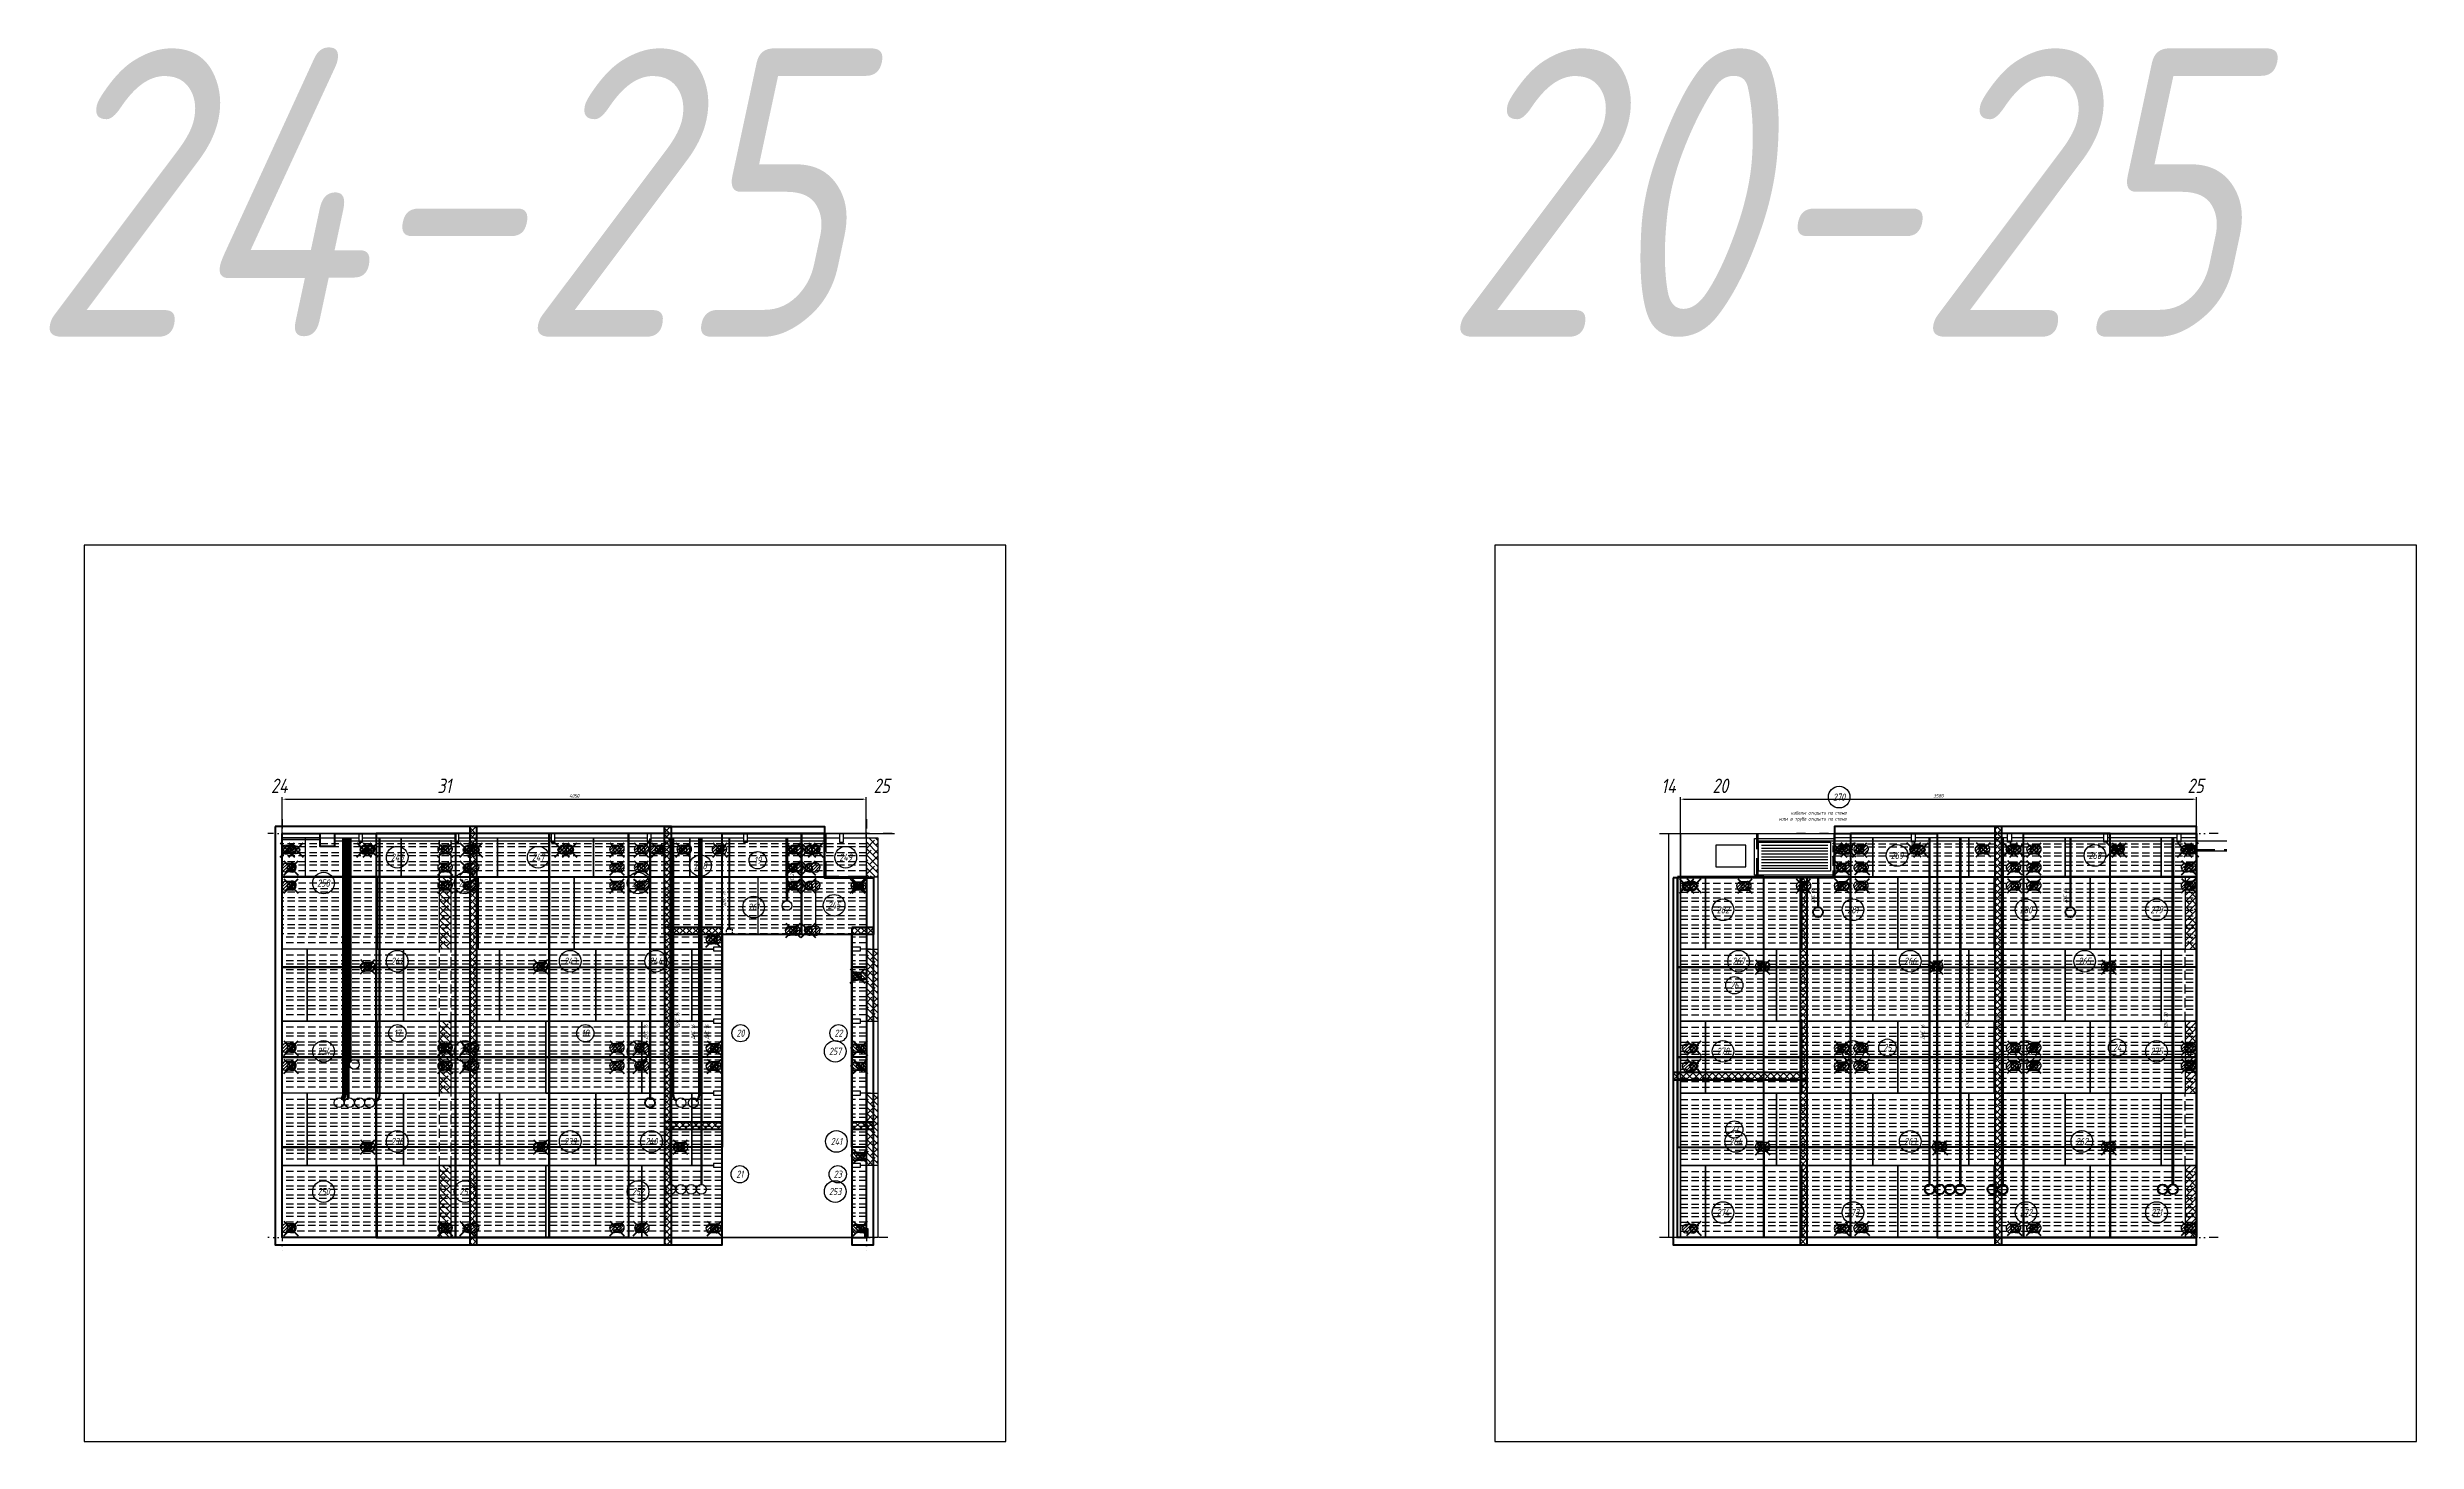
# Model space of a CAD drawing. Header units: millimetres. Extents: x -58926 to 122586, y -58688 to 8347.
# Drawn here: x 96374 to 112804, y -1320 to 8347 of the extents above; entities that cross this region are included whole.
import ezdxf
from ezdxf.enums import TextEntityAlignment as Align

# ---------------------------------------------------------------- set-up
doc = ezdxf.new("R2010")
doc.units = ezdxf.units.MM
doc.header["$PDMODE"] = 35
doc.header["$PDSIZE"] = 50
doc.linetypes.add('DASH2DOT', pattern=[31.75, 12.7, -6.35, 0, -6.35, 0, -6.35])
doc.linetypes.add('DASHED', pattern=[19.05, 12.7, -6.35])
for name, color, linetype in [('01 Черновое', 7, 'Continuous'), ('02 ОВиК', 7, 'Continuous'), ('02 Розетки', 7, 'Continuous'), ('02 ЭОМ и СС', 7, 'Continuous'), ('03 Потолок', 7, 'Continuous'), ('04 Освещение', 7, 'Continuous'), ('05 Слаботочка', 7, 'Continuous'), ('06 Авт-ка климата', 7, 'Continuous'), ('08 Пож. и техн. сигн.', 7, 'Continuous'), ('10 Перегородки', 7, 'Continuous'), ('101 Крепление', 7, 'Continuous'), ('102 Звукоизоляция', 7, 'Continuous'), ('103 ГВЛ слой 1', 7, 'Continuous'), ('104 ГВЛ слой 2', 7, 'Continuous')]:
    doc.layers.add(name, color=color, linetype=linetype)
doc.layers.add('100 noprint', color=1, linetype='Continuous', plot=False)
doc.styles.get("Standard").update_dxf_attribs({"font": 'arial.ttf'})
doc.styles.add('ГОСТ-ISOCPEUR', font='isocpeui.ttf', dxfattribs={"width": 0.8})
doc.dimstyles.new('ISO-25', dxfattribs={"dimtxt": 2.5, "dimasz": 2.5, "dimexe": 1.25, "dimexo": 0.625, "dimtad": 1, "dimtxsty": 'Standard', "dimcen": 2.5, "dimadec": 0, "dimazin": 0, "dimtfac": 1, "dimtmove": 0, "dimatfit": 3, "dimfxl": 1, "dimarcsym": 0})

msp = doc.modelspace()

# ---------------------------------------------------------------- texts
at = {"layer": '01 Черновое', "style": 'ГОСТ-ISOCPEUR', "width": 0.8}
for s, p in [('24', (97982.576, 3226.61)), ('31', (99126.928, 3226.61)), ('25', (102159.578, 3226.61)), ('14', (107616.297, 3225.833)), ('20', (107975.412, 3226.61)), ('25', (111271.102, 3226.61))]:
    msp.add_text(s, height=100, dxfattribs=at).set_placement(p, align=Align.MIDDLE)
at = {"layer": '02 Розетки', "char_height": 25, "width": 270.31285, "rotation": 90, "style": 'ГОСТ-ISOCPEUR'}
for insert, attachment_point in [((100676.921, 1549.967), 7), ((109675.39, 1549.967), 1), ((109911.047, 1526.904), 7), ((111081.091, 1549.967), 7)]:
    msp.add_mtext('{ДКС 20}', dxfattribs=dict(at, insert=insert, attachment_point=attachment_point))
at = {"layer": '04 Освещение', "char_height": 25, "width": 270.31285, "rotation": 90, "style": 'ГОСТ-ISOCPEUR'}
for insert, attachment_point in [((100511.975, 1469.687), 1), ((100761.175, 1554.768), 7)]:
    msp.add_mtext('{ДКС 16}', dxfattribs=dict(at, insert=insert, attachment_point=attachment_point))
at = {"layer": '05 Слаботочка', "char_height": 25, "width": 270.31285, "rotation": 90, "style": 'ГОСТ-ISOCPEUR'}
for s, insert, attachment_point in [('{ДКС 20}', (101525.914, 2529.698), 1), ('{ДКС 16}', (108634.086, 2414.842), 7), ('{ДКС 16}', (110384.086, 2414.842), 7), ('{ДКС 16}', (100967.76, 1469.687), 7), ('{ДКС 16}', (109365.264, 1469.687), 1)]:
    msp.add_mtext(s, dxfattribs=dict(at, insert=insert, attachment_point=attachment_point))
at = {"layer": '06 Авт-ка климата', "insert": (100868.908, 1469.687), "char_height": 25, "width": 270.31285, "attachment_point": 7, "rotation": 90, "style": 'ГОСТ-ISOCPEUR'}
msp.add_mtext('{ДКС 16}', dxfattribs=at)
at = {"layer": '08 Пож. и техн. сигн.', "insert": (108849.549, 3052.007), "char_height": 25, "width": 466.40898, "attachment_point": 3, "style": 'ГОСТ-ISOCPEUR'}
msp.add_mtext('{кабели открыто по стене\\Pили в трубе открыто по стене}', dxfattribs=at)
at = {"layer": '08 Пож. и техн. сигн.', "insert": (101081.854, 2394.836), "char_height": 25, "width": 270.31285, "attachment_point": 7, "rotation": 90, "style": 'ГОСТ-ISOCPEUR'}
msp.add_mtext('{ДКС 16}', dxfattribs=at)
at = {"layer": '100 noprint', "style": 'ГОСТ-ISOCPEUR', "width": 0.8}
for s, p in [('24-25', (96258.286, 6340.216)), ('20-25', (106040.783, 6340.216))]:
    msp.add_text(s, height=2000, dxfattribs=at).set_placement(p)
at = {"layer": '102 Звукоизоляция', "color": 74, "style": 'ГОСТ-ISOCPEUR', "width": 0.8}
for s, p in [('19', (101299.578, 2710.867)), ('26', (108072.376, 1843.772)), ('17', (98801.564, 1511.596)), ('18', (100104.275, 1511.596)), ('20', (101180.544, 1511.596)), ('22', (101860.031, 1511.596)), ('25', (109133.695, 1411.272)), ('24', (110726.515, 1411.272)), ('27', (108072.376, 843.772)), ('21', (101175.584, 533.531)), ('23', (101855.072, 533.531))]:
    msp.add_text(s, height=50, dxfattribs=at).set_placement(p, align=Align.MIDDLE)
at = {"layer": '103 ГВЛ слой 1', "color": 6, "style": 'ГОСТ-ISOCPEUR', "width": 0.8}
for s, p in [('270', (108799.221, 3148.537)), ('246', (98799.844, 2731.506)), ('247', (99777.31, 2731.506)), ('248', (100902.536, 2673.242)), ('249', (101910.206, 2731.506)), ('269', (109200.983, 2743.93)), ('268', (110573.055, 2743.93)), ('245', (101829.471, 2398.396)), ('242', (98799.844, 2010.79)), ('243', (99999.844, 2010.79)), ('244', (100592.769, 2010.79)), ('267', (108101.897, 2010.79)), ('266', (109292.019, 2010.79)), ('265', (110501.897, 2010.79)), ('238', (98799.844, 760.79)), ('239', (99999.844, 760.79)), ('240', (100562.71, 760.79)), ('241', (101845.35, 760.79)), ('264', (108082.141, 760.79)), ('263', (109292.019, 760.79)), ('262', (110482.141, 760.79))]:
    msp.add_text(s, height=50, dxfattribs=at).set_placement(p, align=Align.MIDDLE)
at = {"layer": '104 ГВЛ слой 2', "color": 3, "style": 'ГОСТ-ISOCPEUR', "width": 0.8}
for s, p in [('258', (98289.24, 2552.574)), ('259', (99270.052, 2552.574)), ('260', (100470.052, 2552.574)), ('261', (101271.315, 2385.553)), ('282', (107993.628, 2367.426)), ('281', (108895.004, 2367.426)), ('280', (110095.004, 2367.426)), ('279', (111000.274, 2367.426)), ('254', (98289.24, 1385.79)), ('255', (99270.052, 1385.79)), ('256', (100470.052, 1385.79)), ('257', (101837.117, 1385.79)), ('278', (107993.628, 1385.79)), ('277', (108895.004, 1385.79)), ('276', (110095.004, 1385.79)), ('275', (111000.274, 1385.79)), ('250', (98289.24, 413.677)), ('251', (99270.052, 413.677)), ('252', (100470.052, 413.677)), ('253', (101837.117, 413.677)), ('274', (107993.628, 268.33)), ('273', (108895.004, 268.33)), ('272', (110095.004, 268.33)), ('271', (111000.274, 268.33))]:
    msp.add_text(s, height=50, dxfattribs=at).set_placement(p, align=Align.MIDDLE)

# ---------------------------------------------------------------- blocks, each defined once
blk = doc.blocks.new('*D416')
at = {"layer": '01 Черновое', "color": 0, "lineweight": -2}
for p, q in [((98003, 2895), (98003, 3147)), ((98028, 3134), (102028, 3134)), ((102053, 2865), (102053, 3147))]:
    blk.add_line(p, q, dxfattribs=at)
at = {"layer": '01 Черновое', "color": 0}
for points in [[(98028, 3138), (98028, 3130), (98003, 3134)], [(102028, 3130), (102028, 3138), (102053, 3134)]]:
    blk.add_solid(points, dxfattribs=at)
at = {"layer": 'Defpoints', "color": 0}
for p in [(102053, 3134), (98003, 2895), (102053, 2865)]:
    blk.add_point(p, dxfattribs=at)
at = {"layer": '01 Черновое', "color": 0, "insert": (100028, 3157), "char_height": 25, "attachment_point": 5, "style": 'ГОСТ-ISOCPEUR'}
blk.add_mtext('4050', dxfattribs=at)
blk = doc.blocks.new('АП 500х200')
at = {"color": 0, "lineweight": -2}
for p, q in [((-507, 207), (-47, 207)), ((-507, 187), (-47, 187)), ((-507, 167), (-47, 167)), ((-507, 147), (-47, 147)), ((-507, 127), (-47, 127)), ((-507, 107), (-47, 107)), ((-507, 87), (-47, 87)), ((-507, 67), (-47, 67)), ((-507, 47), (-47, 47))]:
    blk.add_line(p, q, dxfattribs=at)
for points in [[(-554, 0), (-554, 254), (0, 254), (0, 0)], [(-527, 27), (-527, 227), (-27, 227), (-27, 27)]]:
    blk.add_lwpolyline(points, close=True, dxfattribs=at)
blk = doc.blocks.new('*D417')
at = {"layer": '01 Черновое', "color": 0, "lineweight": -2}
for p, q in [((107698, 2895), (107698, 3147)), ((107723, 3134), (111253, 3134)), ((111278, 2895), (111278, 3147))]:
    blk.add_line(p, q, dxfattribs=at)
at = {"layer": '01 Черновое', "color": 0}
for points in [[(107723, 3138), (107723, 3130), (107698, 3134)], [(111253, 3130), (111253, 3138), (111278, 3134)]]:
    blk.add_solid(points, dxfattribs=at)
at = {"layer": 'Defpoints', "color": 0}
for p in [(111278, 3134), (107698, 2895), (111278, 2895)]:
    blk.add_point(p, dxfattribs=at)
at = {"layer": '01 Черновое', "color": 0, "insert": (109488, 3157), "char_height": 25, "attachment_point": 5, "style": 'ГОСТ-ISOCPEUR'}
blk.add_mtext('3580', dxfattribs=at)

# ---------------------------------------------------------------- dimensions: what is measured, and where the dimension line sits
at = {"layer": '01 Черновое'}
for base, p1, p2, picture, middle in [((102053.052, 3134.111), (98003.052, 2895.176), (102053.052, 2865.176), '*D416', (100028.052, 3156.611)), ((111278.004, 3134.111), (107698.004, 2895.176), (111278.004, 2895.176), '*D417', (109488.004, 3156.611))]:
    dim = msp.add_linear_dim(base=base, p1=p1, p2=p2, dimstyle='ISO-25', override={"dimtxt": 25, "dimasz": 25, "dimexe": 12.5, "dimexo": 0, "dimgap": 10, "dimtxsty": 'ГОСТ-ISOCPEUR'}, dxfattribs=at)
    dim.commit()
    dim.dimension.update_dxf_attribs({"geometry": picture, "text_midpoint": middle})

# ---------------------------------------------------------------- hatches: boundary and pattern name
at = {"layer": '01 Черновое'}
h = msp.add_hatch(dxfattribs=at)
h.set_pattern_fill('ANSI38', color=256, scale=10, angle=180, style=0)
h.set_pattern_definition([(135, (165071.565, 69358.977), (22.45064, 22.45064), []), (45, (165071.565, 69358.977), (67.351921, 22.45064), [79.375, -47.625])])
h.paths.add_polyline_path([(102053.052, 2595.176), (102053.052, 2865.176), (102133.052, 2865.176), (102133.052, 2595.176)])
h = msp.add_hatch(dxfattribs=at)
h.set_pattern_fill('ANSI38', color=256, scale=10, angle=180, style=0)
h.set_pattern_definition([(135, (165101.565, 70858.977), (22.45064, 22.45064), []), (45, (165101.565, 70858.977), (67.351921, 22.45064), [79.375, -47.625])])
h.paths.add_polyline_path([(99093.052, 2095.176), (99093.052, 2595.176), (99173.052, 2595.176), (99173.052, 2095.176)])
h = msp.add_hatch(dxfattribs=at)
h.set_pattern_fill('ANSI38', color=256, scale=10, style=0)
h.set_pattern_definition([(45, (49556.516, 70858.977), (-22.45064, 22.45064), []), (135, (49556.516, 70858.977), (-67.351921, 22.45064), [79.375, -47.625])])
h.paths.add_polyline_path([(111278.004, 2095.176), (111278.004, 2595.176), (111198.004, 2595.176), (111198.004, 2095.176)])
h = msp.add_hatch(dxfattribs=at)
h.set_pattern_fill('ANSI38', color=256, scale=10, angle=180, style=0)
h.set_pattern_definition([(135, (163774.54, 70358.977), (22.45064, 22.45064), []), (45, (163774.54, 70358.977), (67.351921, 22.45064), [79.375, -47.625])])
h.paths.add_polyline_path([(102053.052, 1595.176), (102053.052, 2095.176), (102133.052, 2095.176), (102133.052, 1595.176)])
h = msp.add_hatch(dxfattribs=at)
h.set_pattern_fill('ANSI38', color=256, scale=10, angle=180, style=0)
h.set_pattern_definition([(135, (165101.565, 69858.977), (22.45064, 22.45064), []), (45, (165101.565, 69858.977), (67.351921, 22.45064), [79.375, -47.625])])
h.paths.add_polyline_path([(99093.052, 1095.176), (99093.052, 1595.176), (99173.052, 1595.176), (99173.052, 1095.176)])
h = msp.add_hatch(dxfattribs=at)
h.set_pattern_fill('ANSI38', color=256, scale=10, style=0)
h.set_pattern_definition([(45, (49556.516, 69858.977), (-22.45064, 22.45064), []), (135, (49556.516, 69858.977), (-67.351921, 22.45064), [79.375, -47.625])])
h.paths.add_polyline_path([(111278.004, 1095.176), (111278.004, 1595.176), (111198.004, 1595.176), (111198.004, 1095.176)])
h = msp.add_hatch(dxfattribs=at)
h.set_pattern_fill('ANSI38', color=256, scale=10, angle=180, style=0)
h.set_pattern_definition([(135, (163774.54, 69358.977), (22.45064, 22.45064), []), (45, (163774.54, 69358.977), (67.351921, 22.45064), [79.375, -47.625])])
h.paths.add_polyline_path([(102053.052, 595.176), (102053.052, 1095.176), (102133.052, 1095.176), (102133.052, 595.176)])
h = msp.add_hatch(dxfattribs=at)
h.set_pattern_fill('ANSI38', color=256, scale=10, angle=180, style=0)
h.set_pattern_definition([(135, (165101.565, 68858.977), (22.45064, 22.45064), []), (45, (165101.565, 68858.977), (67.351921, 22.45064), [79.375, -47.625])])
h.paths.add_polyline_path([(99093.052, 95.176), (99093.052, 595.176), (99173.052, 595.176), (99173.052, 95.176)])
h = msp.add_hatch(dxfattribs=at)
h.set_pattern_fill('ANSI38', color=256, scale=10, style=0)
h.set_pattern_definition([(45, (49556.516, 68858.977), (-22.45064, 22.45064), []), (135, (49556.516, 68858.977), (-67.351921, 22.45064), [79.375, -47.625])])
h.paths.add_polyline_path([(111278.004, 95.176), (111278.004, 595.176), (111198.004, 595.176), (111198.004, 95.176)])
at = {"layer": '101 Крепление'}
h = msp.add_hatch(dxfattribs=at)
h.set_pattern_fill('ANSI31', color=5, scale=5, style=0)
h.set_pattern_definition([(45, (97836.72, 253.193), (-11.22532, 11.22532), [])])
edge = h.paths.add_edge_path()
edge.add_spline(control_points=[(97997.558, 2786.555), (97997.558, 2794.585), (98012.357, 2820.39), (98049.873, 2809.687), (98083.926, 2819.56), (98101.775, 2796.846), (98097.641, 2774.169), (98082.786, 2748.251), (98048.996, 2762.098), (98011.269, 2745.458), (97997.558, 2775.339), (97997.558, 2786.555)], knot_values=[0, 0, 0, 0, 24.090393643, 73.187847538, 99.987785304, 121.688894079, 145.296588192, 167.746437552, 198.185834225, 237.512893884, 271.160901543, 271.160901543, 271.160901543, 271.160901543], degree=3, periodic=1)
h = msp.add_hatch(dxfattribs=at)
h.set_pattern_fill('ANSI31', color=5, scale=5, style=0)
h.set_pattern_definition([(45, (97715.963, 253.193), (-11.22532, 11.22532), [])])
edge = h.paths.add_edge_path()
edge.add_spline(control_points=[(98543.05, 2786.555), (98543.05, 2794.585), (98557.849, 2820.39), (98595.364, 2809.687), (98629.418, 2819.56), (98647.267, 2796.846), (98643.133, 2774.169), (98628.278, 2748.251), (98594.488, 2762.098), (98556.761, 2745.458), (98543.05, 2775.339), (98543.05, 2786.555)], knot_values=[0, 0, 0, 0, 24.090393643, 73.187847538, 99.987785304, 121.688894079, 145.296588192, 167.746437552, 198.185834225, 237.512893884, 271.160901543, 271.160901543, 271.160901543, 271.160901543], degree=3, periodic=1)
h = msp.add_hatch(dxfattribs=at)
h.set_pattern_fill('ANSI31', color=5, scale=5, style=0)
h.set_pattern_definition([(45, (97730.88, 253.193), (-11.22532, 11.22532), [])])
edge = h.paths.add_edge_path()
edge.add_spline(control_points=[(99080.612, 2786.555), (99080.612, 2794.585), (99095.411, 2820.39), (99132.927, 2809.687), (99166.98, 2819.56), (99184.83, 2796.846), (99180.695, 2774.169), (99165.841, 2748.251), (99132.05, 2762.098), (99094.323, 2745.458), (99080.612, 2775.339), (99080.612, 2786.555)], knot_values=[0, 0, 0, 0, 24.090393643, 73.187847538, 99.987785304, 121.688894079, 145.296588192, 167.746437552, 198.185834225, 237.512893884, 271.160901543, 271.160901543, 271.160901543, 271.160901543], degree=3, periodic=1)
h = msp.add_hatch(dxfattribs=at)
h.set_pattern_fill('ANSI31', color=5, scale=5, style=0)
h.set_pattern_definition([(45, (97915.689, 253.193), (-11.22532, 11.22532), [])])
edge = h.paths.add_edge_path()
edge.add_spline(control_points=[(99265.422, 2786.555), (99265.422, 2794.585), (99280.221, 2820.39), (99317.736, 2809.687), (99351.79, 2819.56), (99369.639, 2796.846), (99365.505, 2774.169), (99350.65, 2748.251), (99316.86, 2762.098), (99279.133, 2745.458), (99265.422, 2775.339), (99265.422, 2786.555)], knot_values=[0, 0, 0, 0, 24.090393643, 73.187847538, 99.987785304, 121.688894079, 145.296588192, 167.746437552, 198.185834225, 237.512893884, 271.160901543, 271.160901543, 271.160901543, 271.160901543], degree=3, periodic=1)
h = msp.add_hatch(dxfattribs=at)
h.set_pattern_fill('ANSI31', color=5, scale=5, style=0)
h.set_pattern_definition([(45, (97730.489, 253.193), (-11.22532, 11.22532), [])])
edge = h.paths.add_edge_path()
edge.add_spline(control_points=[(99919.849, 2786.555), (99919.849, 2794.585), (99934.648, 2820.39), (99972.164, 2809.687), (100006.217, 2819.56), (100024.066, 2796.846), (100019.932, 2774.169), (100005.077, 2748.251), (99971.287, 2762.098), (99933.56, 2745.458), (99919.849, 2775.339), (99919.849, 2786.555)], knot_values=[0, 0, 0, 0, 24.090393643, 73.187847538, 99.987785304, 121.688894079, 145.296588192, 167.746437552, 198.185834225, 237.512893884, 271.160901543, 271.160901543, 271.160901543, 271.160901543], degree=3, periodic=1)
h = msp.add_hatch(dxfattribs=at)
h.set_pattern_fill('ANSI31', color=5, scale=5, style=0)
h.set_pattern_definition([(45, (97523.467, 253.193), (-11.22532, 11.22532), [])])
edge = h.paths.add_edge_path()
edge.add_spline(control_points=[(100272.941, 2786.555), (100272.941, 2794.585), (100287.74, 2820.39), (100325.255, 2809.687), (100359.309, 2819.56), (100377.158, 2796.846), (100373.024, 2774.169), (100358.169, 2748.251), (100324.379, 2762.098), (100286.652, 2745.458), (100272.941, 2775.339), (100272.941, 2786.555)], knot_values=[0, 0, 0, 0, 24.090393643, 73.187847538, 99.987785304, 121.688894079, 145.296588192, 167.746437552, 198.185834225, 237.512893884, 271.160901543, 271.160901543, 271.160901543, 271.160901543], degree=3, periodic=1)
h = msp.add_hatch(dxfattribs=at)
h.set_pattern_fill('ANSI31', color=5, scale=5, style=0)
h.set_pattern_definition([(45, (97694.098, 253.193), (-11.22532, 11.22532), [])])
edge = h.paths.add_edge_path()
edge.add_spline(control_points=[(100443.572, 2786.555), (100443.572, 2794.585), (100458.371, 2820.39), (100495.886, 2809.687), (100529.94, 2819.56), (100547.789, 2796.846), (100543.655, 2774.169), (100528.8, 2748.251), (100495.01, 2762.098), (100457.283, 2745.458), (100443.572, 2775.339), (100443.572, 2786.555)], knot_values=[0, 0, 0, 0, 24.090393643, 73.187847538, 99.987785304, 121.688894079, 145.296588192, 167.746437552, 198.185834225, 237.512893884, 271.160901543, 271.160901543, 271.160901543, 271.160901543], degree=3, periodic=1)
h = msp.add_hatch(dxfattribs=at)
h.set_pattern_fill('ANSI31', color=5, scale=5, style=0)
h.set_pattern_definition([(45, (97805.161, 253.193), (-11.22532, 11.22532), [])])
edge = h.paths.add_edge_path()
edge.add_spline(control_points=[(100554.636, 2786.555), (100554.636, 2794.585), (100569.434, 2820.39), (100606.95, 2809.687), (100641.003, 2819.56), (100658.853, 2796.846), (100654.719, 2774.169), (100639.864, 2748.251), (100606.073, 2762.098), (100568.346, 2745.458), (100554.636, 2775.339), (100554.636, 2786.555)], knot_values=[0, 0, 0, 0, 24.090393643, 73.187847538, 99.987785304, 121.688894079, 145.296588192, 167.746437552, 198.185834225, 237.512893884, 271.160901543, 271.160901543, 271.160901543, 271.160901543], degree=3, periodic=1)
h = msp.add_hatch(dxfattribs=at)
h.set_pattern_fill('ANSI31', color=5, scale=5, style=0)
h.set_pattern_definition([(45, (97812.385, 253.193), (-11.22532, 11.22532), [])])
edge = h.paths.add_edge_path()
edge.add_spline(control_points=[(100739.275, 2786.555), (100739.275, 2794.585), (100754.074, 2820.39), (100791.59, 2809.687), (100825.643, 2819.56), (100843.492, 2796.846), (100839.358, 2774.169), (100824.503, 2748.251), (100790.713, 2762.098), (100752.986, 2745.458), (100739.275, 2775.339), (100739.275, 2786.555)], knot_values=[0, 0, 0, 0, 24.090393643, 73.187847538, 99.987785304, 121.688894079, 145.296588192, 167.746437552, 198.185834225, 237.512893884, 271.160901543, 271.160901543, 271.160901543, 271.160901543], degree=3, periodic=1)
h = msp.add_hatch(dxfattribs=at)
h.set_pattern_fill('ANSI31', color=5, scale=5, style=0)
h.set_pattern_definition([(45, (97488.14, 253.193), (-11.22532, 11.22532), [])])
edge = h.paths.add_edge_path()
edge.add_spline(control_points=[(100983.805, 2786.555), (100983.805, 2794.585), (100998.604, 2820.39), (101036.12, 2809.687), (101070.173, 2819.56), (101088.022, 2796.846), (101083.888, 2774.169), (101069.033, 2748.251), (101035.243, 2762.098), (100997.516, 2745.458), (100983.805, 2775.339), (100983.805, 2786.555)], knot_values=[0, 0, 0, 0, 24.090393643, 73.187847538, 99.987785304, 121.688894079, 145.296588192, 167.746437552, 198.185834225, 237.512893884, 271.160901543, 271.160901543, 271.160901543, 271.160901543], degree=3, periodic=1)
h = msp.add_hatch(dxfattribs=at)
h.set_pattern_fill('ANSI31', color=5, scale=5, style=0)
h.set_pattern_definition([(45, (98019.819, 253.193), (-11.22532, 11.22532), [])])
edge = h.paths.add_edge_path()
edge.add_spline(control_points=[(101515.484, 2786.555), (101515.484, 2794.585), (101530.283, 2820.39), (101567.798, 2809.687), (101601.851, 2819.56), (101619.701, 2796.846), (101615.567, 2774.169), (101600.712, 2748.251), (101566.922, 2762.098), (101529.195, 2745.458), (101515.484, 2775.339), (101515.484, 2786.555)], knot_values=[0, 0, 0, 0, 24.090393643, 73.187847538, 99.987785304, 121.688894079, 145.296588192, 167.746437552, 198.185834225, 237.512893884, 271.160901543, 271.160901543, 271.160901543, 271.160901543], degree=3, periodic=1)
h = msp.add_hatch(dxfattribs=at)
h.set_pattern_fill('ANSI31', color=5, scale=5, style=0)
h.set_pattern_definition([(45, (98134.626, 253.193), (-11.22532, 11.22532), [])])
edge = h.paths.add_edge_path()
edge.add_spline(control_points=[(101630.291, 2786.555), (101630.291, 2794.585), (101645.09, 2820.39), (101682.605, 2809.687), (101716.659, 2819.56), (101734.508, 2796.846), (101730.374, 2774.169), (101715.519, 2748.251), (101681.729, 2762.098), (101644.002, 2745.458), (101630.291, 2775.339), (101630.291, 2786.555)], knot_values=[0, 0, 0, 0, 24.090393643, 73.187847538, 99.987785304, 121.688894079, 145.296588192, 167.746437552, 198.185834225, 237.512893884, 271.160901543, 271.160901543, 271.160901543, 271.160901543], degree=3, periodic=1)
h = msp.add_hatch(dxfattribs=at)
h.set_pattern_fill('ANSI31', color=5, scale=5, style=0)
h.set_pattern_definition([(45, (108619.835, 253.193), (-11.22532, 11.22532), [])])
edge = h.paths.add_edge_path()
edge.add_spline(control_points=[(108780.672, 2786.555), (108780.672, 2794.585), (108795.471, 2820.39), (108832.987, 2809.687), (108867.04, 2819.56), (108884.89, 2796.846), (108880.755, 2774.169), (108865.901, 2748.251), (108832.11, 2762.098), (108794.383, 2745.458), (108780.672, 2775.339), (108780.672, 2786.555)], knot_values=[0, 0, 0, 0, 24.090393643, 73.187847538, 99.987785304, 121.688894079, 145.296588192, 167.746437552, 198.185834225, 237.512893884, 271.160901543, 271.160901543, 271.160901543, 271.160901543], degree=3, periodic=1)
h = msp.add_hatch(dxfattribs=at)
h.set_pattern_fill('ANSI31', color=5, scale=5, style=0)
h.set_pattern_definition([(45, (108739.599, 253.193), (-11.22532, 11.22532), [])])
edge = h.paths.add_edge_path()
edge.add_spline(control_points=[(108900.436, 2786.555), (108900.436, 2794.585), (108915.235, 2820.39), (108952.75, 2809.687), (108986.804, 2819.56), (109004.653, 2796.846), (109000.519, 2774.169), (108985.664, 2748.251), (108951.874, 2762.098), (108914.147, 2745.458), (108900.436, 2775.339), (108900.436, 2786.555)], knot_values=[0, 0, 0, 0, 24.090393643, 73.187847538, 99.987785304, 121.688894079, 145.296588192, 167.746437552, 198.185834225, 237.512893884, 271.160901543, 271.160901543, 271.160901543, 271.160901543], degree=3, periodic=1)
h = msp.add_hatch(dxfattribs=at)
h.set_pattern_fill('ANSI31', color=5, scale=5, style=0)
h.set_pattern_definition([(45, (109127.108, 253.193), (-11.22532, 11.22532), [])])
edge = h.paths.add_edge_path()
edge.add_spline(control_points=[(109287.946, 2786.555), (109287.946, 2794.585), (109302.745, 2820.39), (109340.26, 2809.687), (109374.313, 2819.56), (109392.163, 2796.846), (109388.029, 2774.169), (109373.174, 2748.251), (109339.383, 2762.098), (109301.656, 2745.458), (109287.946, 2775.339), (109287.946, 2786.555)], knot_values=[0, 0, 0, 0, 24.090393643, 73.187847538, 99.987785304, 121.688894079, 145.296588192, 167.746437552, 198.185834225, 237.512893884, 271.160901543, 271.160901543, 271.160901543, 271.160901543], degree=3, periodic=1)
h = msp.add_hatch(dxfattribs=at)
h.set_pattern_fill('ANSI31', color=5, scale=5, style=0)
h.set_pattern_definition([(45, (109581.572, 253.193), (-11.22532, 11.22532), [])])
edge = h.paths.add_edge_path()
edge.add_spline(control_points=[(109742.409, 2786.555), (109742.409, 2794.585), (109757.208, 2820.39), (109794.724, 2809.687), (109828.777, 2819.56), (109846.626, 2796.846), (109842.492, 2774.169), (109827.637, 2748.251), (109793.847, 2762.098), (109756.12, 2745.458), (109742.409, 2775.339), (109742.409, 2786.555)], knot_values=[0, 0, 0, 0, 24.090393643, 73.187847538, 99.987785304, 121.688894079, 145.296588192, 167.746437552, 198.185834225, 237.512893884, 271.160901543, 271.160901543, 271.160901543, 271.160901543], degree=3, periodic=1)
h = msp.add_hatch(dxfattribs=at)
h.set_pattern_fill('ANSI31', color=5, scale=5, style=0)
h.set_pattern_definition([(45, (109796.519, 253.193), (-11.22532, 11.22532), [])])
edge = h.paths.add_edge_path()
edge.add_spline(control_points=[(109957.357, 2786.555), (109957.357, 2794.585), (109972.156, 2820.39), (110009.671, 2809.687), (110043.724, 2819.56), (110061.574, 2796.846), (110057.44, 2774.169), (110042.585, 2748.251), (110008.794, 2762.098), (109971.067, 2745.458), (109957.357, 2775.339), (109957.357, 2786.555)], knot_values=[0, 0, 0, 0, 24.090393643, 73.187847538, 99.987785304, 121.688894079, 145.296588192, 167.746437552, 198.185834225, 237.512893884, 271.160901543, 271.160901543, 271.160901543, 271.160901543], degree=3, periodic=1)
h = msp.add_hatch(dxfattribs=at)
h.set_pattern_fill('ANSI31', color=5, scale=5, style=0)
h.set_pattern_definition([(45, (109938.132, 253.193), (-11.22532, 11.22532), [])])
edge = h.paths.add_edge_path()
edge.add_spline(control_points=[(110098.969, 2786.555), (110098.969, 2794.585), (110113.768, 2820.39), (110151.283, 2809.687), (110185.337, 2819.56), (110203.186, 2796.846), (110199.052, 2774.169), (110184.197, 2748.251), (110150.407, 2762.098), (110112.68, 2745.458), (110098.969, 2775.339), (110098.969, 2786.555)], knot_values=[0, 0, 0, 0, 24.090393643, 73.187847538, 99.987785304, 121.688894079, 145.296588192, 167.746437552, 198.185834225, 237.512893884, 271.160901543, 271.160901543, 271.160901543, 271.160901543], degree=3, periodic=1)
h = msp.add_hatch(dxfattribs=at)
h.set_pattern_fill('ANSI31', color=5, scale=5, style=0)
h.set_pattern_definition([(45, (110514.671, 253.193), (-11.22532, 11.22532), [])])
edge = h.paths.add_edge_path()
edge.add_spline(control_points=[(110675.508, 2786.555), (110675.508, 2794.585), (110690.307, 2820.39), (110727.823, 2809.687), (110761.876, 2819.56), (110779.726, 2796.846), (110775.591, 2774.169), (110760.737, 2748.251), (110726.946, 2762.098), (110689.219, 2745.458), (110675.508, 2775.339), (110675.508, 2786.555)], knot_values=[0, 0, 0, 0, 24.090393643, 73.187847538, 99.987785304, 121.688894079, 145.296588192, 167.746437552, 198.185834225, 237.512893884, 271.160901543, 271.160901543, 271.160901543, 271.160901543], degree=3, periodic=1)
h = msp.add_hatch(dxfattribs=at)
h.set_pattern_fill('ANSI31', color=5, scale=5, style=0)
h.set_pattern_definition([(45, (111010.34, 253.193), (-11.22532, 11.22532), [])])
edge = h.paths.add_edge_path()
edge.add_spline(control_points=[(111171.177, 2786.555), (111171.177, 2794.585), (111185.976, 2820.39), (111223.492, 2809.687), (111257.545, 2819.56), (111275.394, 2796.846), (111271.26, 2774.169), (111256.405, 2748.251), (111222.615, 2762.098), (111184.888, 2745.458), (111171.177, 2775.339), (111171.177, 2786.555)], knot_values=[0, 0, 0, 0, 24.090393643, 73.187847538, 99.987785304, 121.688894079, 145.296588192, 167.746437552, 198.185834225, 237.512893884, 271.160901543, 271.160901543, 271.160901543, 271.160901543], degree=3, periodic=1)
h = msp.add_hatch(dxfattribs=at)
h.set_pattern_fill('ANSI31', color=5, scale=5, style=0)
h.set_pattern_definition([(45, (97836.72, 128.193), (-11.22532, 11.22532), [])])
edge = h.paths.add_edge_path()
edge.add_spline(control_points=[(97997.558, 2661.555), (97997.558, 2669.585), (98012.357, 2695.39), (98049.873, 2684.687), (98083.926, 2694.56), (98101.775, 2671.846), (98097.641, 2649.169), (98082.786, 2623.251), (98048.996, 2637.098), (98011.269, 2620.458), (97997.558, 2650.339), (97997.558, 2661.555)], knot_values=[0, 0, 0, 0, 24.090393643, 73.187847538, 99.987785304, 121.688894079, 145.296588192, 167.746437552, 198.185834225, 237.512893884, 271.160901543, 271.160901543, 271.160901543, 271.160901543], degree=3, periodic=1)
h = msp.add_hatch(dxfattribs=at)
h.set_pattern_fill('ANSI31', color=5, scale=5, style=0)
h.set_pattern_definition([(45, (97730.88, 128.193), (-11.22532, 11.22532), [])])
edge = h.paths.add_edge_path()
edge.add_spline(control_points=[(99080.612, 2661.555), (99080.612, 2669.585), (99095.411, 2695.39), (99132.927, 2684.687), (99166.98, 2694.56), (99184.83, 2671.846), (99180.695, 2649.169), (99165.841, 2623.251), (99132.05, 2637.098), (99094.323, 2620.458), (99080.612, 2650.339), (99080.612, 2661.555)], knot_values=[0, 0, 0, 0, 24.090393643, 73.187847538, 99.987785304, 121.688894079, 145.296588192, 167.746437552, 198.185834225, 237.512893884, 271.160901543, 271.160901543, 271.160901543, 271.160901543], degree=3, periodic=1)
h = msp.add_hatch(dxfattribs=at)
h.set_pattern_fill('ANSI31', color=5, scale=5, style=0)
h.set_pattern_definition([(45, (97915.689, 128.193), (-11.22532, 11.22532), [])])
edge = h.paths.add_edge_path()
edge.add_spline(control_points=[(99265.422, 2661.555), (99265.422, 2669.585), (99280.221, 2695.39), (99317.736, 2684.687), (99351.79, 2694.56), (99369.639, 2671.846), (99365.505, 2649.169), (99350.65, 2623.251), (99316.86, 2637.098), (99279.133, 2620.458), (99265.422, 2650.339), (99265.422, 2661.555)], knot_values=[0, 0, 0, 0, 24.090393643, 73.187847538, 99.987785304, 121.688894079, 145.296588192, 167.746437552, 198.185834225, 237.512893884, 271.160901543, 271.160901543, 271.160901543, 271.160901543], degree=3, periodic=1)
h = msp.add_hatch(dxfattribs=at)
h.set_pattern_fill('ANSI31', color=5, scale=5, style=0)
h.set_pattern_definition([(45, (97523.467, 128.193), (-11.22532, 11.22532), [])])
edge = h.paths.add_edge_path()
edge.add_spline(control_points=[(100272.941, 2661.555), (100272.941, 2669.585), (100287.74, 2695.39), (100325.255, 2684.687), (100359.309, 2694.56), (100377.158, 2671.846), (100373.024, 2649.169), (100358.169, 2623.251), (100324.379, 2637.098), (100286.652, 2620.458), (100272.941, 2650.339), (100272.941, 2661.555)], knot_values=[0, 0, 0, 0, 24.090393643, 73.187847538, 99.987785304, 121.688894079, 145.296588192, 167.746437552, 198.185834225, 237.512893884, 271.160901543, 271.160901543, 271.160901543, 271.160901543], degree=3, periodic=1)
h = msp.add_hatch(dxfattribs=at)
h.set_pattern_fill('ANSI31', color=5, scale=5, style=0)
h.set_pattern_definition([(45, (97694.098, 128.193), (-11.22532, 11.22532), [])])
edge = h.paths.add_edge_path()
edge.add_spline(control_points=[(100443.572, 2661.555), (100443.572, 2669.585), (100458.371, 2695.39), (100495.886, 2684.687), (100529.94, 2694.56), (100547.789, 2671.846), (100543.655, 2649.169), (100528.8, 2623.251), (100495.01, 2637.098), (100457.283, 2620.458), (100443.572, 2650.339), (100443.572, 2661.555)], knot_values=[0, 0, 0, 0, 24.090393643, 73.187847538, 99.987785304, 121.688894079, 145.296588192, 167.746437552, 198.185834225, 237.512893884, 271.160901543, 271.160901543, 271.160901543, 271.160901543], degree=3, periodic=1)
h = msp.add_hatch(dxfattribs=at)
h.set_pattern_fill('ANSI31', color=5, scale=5, style=0)
h.set_pattern_definition([(45, (98019.819, 128.193), (-11.22532, 11.22532), [])])
edge = h.paths.add_edge_path()
edge.add_spline(control_points=[(101515.484, 2661.555), (101515.484, 2669.585), (101530.283, 2695.39), (101567.798, 2684.687), (101601.851, 2694.56), (101619.701, 2671.846), (101615.567, 2649.169), (101600.712, 2623.251), (101566.922, 2637.098), (101529.195, 2620.458), (101515.484, 2650.339), (101515.484, 2661.555)], knot_values=[0, 0, 0, 0, 24.090393643, 73.187847538, 99.987785304, 121.688894079, 145.296588192, 167.746437552, 198.185834225, 237.512893884, 271.160901543, 271.160901543, 271.160901543, 271.160901543], degree=3, periodic=1)
h = msp.add_hatch(dxfattribs=at)
h.set_pattern_fill('ANSI31', color=5, scale=5, style=0)
h.set_pattern_definition([(45, (98134.626, 128.193), (-11.22532, 11.22532), [])])
edge = h.paths.add_edge_path()
edge.add_spline(control_points=[(101630.291, 2661.555), (101630.291, 2669.585), (101645.09, 2695.39), (101682.605, 2684.687), (101716.659, 2694.56), (101734.508, 2671.846), (101730.374, 2649.169), (101715.519, 2623.251), (101681.729, 2637.098), (101644.002, 2620.458), (101630.291, 2650.339), (101630.291, 2661.555)], knot_values=[0, 0, 0, 0, 24.090393643, 73.187847538, 99.987785304, 121.688894079, 145.296588192, 167.746437552, 198.185834225, 237.512893884, 271.160901543, 271.160901543, 271.160901543, 271.160901543], degree=3, periodic=1)
h = msp.add_hatch(dxfattribs=at)
h.set_pattern_fill('ANSI31', color=5, scale=5, style=0)
h.set_pattern_definition([(45, (108619.835, 128.193), (-11.22532, 11.22532), [])])
edge = h.paths.add_edge_path()
edge.add_spline(control_points=[(108780.672, 2661.555), (108780.672, 2669.585), (108795.471, 2695.39), (108832.987, 2684.687), (108867.04, 2694.56), (108884.89, 2671.846), (108880.755, 2649.169), (108865.901, 2623.251), (108832.11, 2637.098), (108794.383, 2620.458), (108780.672, 2650.339), (108780.672, 2661.555)], knot_values=[0, 0, 0, 0, 24.090393643, 73.187847538, 99.987785304, 121.688894079, 145.296588192, 167.746437552, 198.185834225, 237.512893884, 271.160901543, 271.160901543, 271.160901543, 271.160901543], degree=3, periodic=1)
h = msp.add_hatch(dxfattribs=at)
h.set_pattern_fill('ANSI31', color=5, scale=5, style=0)
h.set_pattern_definition([(45, (108739.599, 128.193), (-11.22532, 11.22532), [])])
edge = h.paths.add_edge_path()
edge.add_spline(control_points=[(108900.436, 2661.555), (108900.436, 2669.585), (108915.235, 2695.39), (108952.75, 2684.687), (108986.804, 2694.56), (109004.653, 2671.846), (109000.519, 2649.169), (108985.664, 2623.251), (108951.874, 2637.098), (108914.147, 2620.458), (108900.436, 2650.339), (108900.436, 2661.555)], knot_values=[0, 0, 0, 0, 24.090393643, 73.187847538, 99.987785304, 121.688894079, 145.296588192, 167.746437552, 198.185834225, 237.512893884, 271.160901543, 271.160901543, 271.160901543, 271.160901543], degree=3, periodic=1)
h = msp.add_hatch(dxfattribs=at)
h.set_pattern_fill('ANSI31', color=5, scale=5, style=0)
h.set_pattern_definition([(45, (109796.519, 128.193), (-11.22532, 11.22532), [])])
edge = h.paths.add_edge_path()
edge.add_spline(control_points=[(109957.357, 2661.555), (109957.357, 2669.585), (109972.156, 2695.39), (110009.671, 2684.687), (110043.724, 2694.56), (110061.574, 2671.846), (110057.44, 2649.169), (110042.585, 2623.251), (110008.794, 2637.098), (109971.067, 2620.458), (109957.357, 2650.339), (109957.357, 2661.555)], knot_values=[0, 0, 0, 0, 24.090393643, 73.187847538, 99.987785304, 121.688894079, 145.296588192, 167.746437552, 198.185834225, 237.512893884, 271.160901543, 271.160901543, 271.160901543, 271.160901543], degree=3, periodic=1)
h = msp.add_hatch(dxfattribs=at)
h.set_pattern_fill('ANSI31', color=5, scale=5, style=0)
h.set_pattern_definition([(45, (109938.132, 128.193), (-11.22532, 11.22532), [])])
edge = h.paths.add_edge_path()
edge.add_spline(control_points=[(110098.969, 2661.555), (110098.969, 2669.585), (110113.768, 2695.39), (110151.283, 2684.687), (110185.337, 2694.56), (110203.186, 2671.846), (110199.052, 2649.169), (110184.197, 2623.251), (110150.407, 2637.098), (110112.68, 2620.458), (110098.969, 2650.339), (110098.969, 2661.555)], knot_values=[0, 0, 0, 0, 24.090393643, 73.187847538, 99.987785304, 121.688894079, 145.296588192, 167.746437552, 198.185834225, 237.512893884, 271.160901543, 271.160901543, 271.160901543, 271.160901543], degree=3, periodic=1)
h = msp.add_hatch(dxfattribs=at)
h.set_pattern_fill('ANSI31', color=5, scale=5, style=0)
h.set_pattern_definition([(45, (111010.34, 128.193), (-11.22532, 11.22532), [])])
edge = h.paths.add_edge_path()
edge.add_spline(control_points=[(111171.177, 2661.555), (111171.177, 2669.585), (111185.976, 2695.39), (111223.492, 2684.687), (111257.545, 2694.56), (111275.394, 2671.846), (111271.26, 2649.169), (111256.405, 2623.251), (111222.615, 2637.098), (111184.888, 2620.458), (111171.177, 2650.339), (111171.177, 2661.555)], knot_values=[0, 0, 0, 0, 24.090393643, 73.187847538, 99.987785304, 121.688894079, 145.296588192, 167.746437552, 198.185834225, 237.512893884, 271.160901543, 271.160901543, 271.160901543, 271.160901543], degree=3, periodic=1)
h = msp.add_hatch(dxfattribs=at)
h.set_pattern_fill('ANSI31', color=5, scale=5, style=0)
h.set_pattern_definition([(45, (97836.72, 3.193), (-11.22532, 11.22532), [])])
edge = h.paths.add_edge_path()
edge.add_spline(control_points=[(97997.558, 2536.555), (97997.558, 2544.585), (98012.357, 2570.39), (98049.873, 2559.687), (98083.926, 2569.56), (98101.775, 2546.846), (98097.641, 2524.169), (98082.786, 2498.251), (98048.996, 2512.098), (98011.269, 2495.458), (97997.558, 2525.339), (97997.558, 2536.555)], knot_values=[0, 0, 0, 0, 24.090393643, 73.187847538, 99.987785304, 121.688894079, 145.296588192, 167.746437552, 198.185834225, 237.512893884, 271.160901543, 271.160901543, 271.160901543, 271.160901543], degree=3, periodic=1)
h = msp.add_hatch(dxfattribs=at)
h.set_pattern_fill('ANSI31', color=5, scale=5, style=0)
h.set_pattern_definition([(45, (97730.88, 3.193), (-11.22532, 11.22532), [])])
edge = h.paths.add_edge_path()
edge.add_spline(control_points=[(99080.612, 2536.555), (99080.612, 2544.585), (99095.411, 2570.39), (99132.927, 2559.687), (99166.98, 2569.56), (99184.83, 2546.846), (99180.695, 2524.169), (99165.841, 2498.251), (99132.05, 2512.098), (99094.323, 2495.458), (99080.612, 2525.339), (99080.612, 2536.555)], knot_values=[0, 0, 0, 0, 24.090393643, 73.187847538, 99.987785304, 121.688894079, 145.296588192, 167.746437552, 198.185834225, 237.512893884, 271.160901543, 271.160901543, 271.160901543, 271.160901543], degree=3, periodic=1)
h = msp.add_hatch(dxfattribs=at)
h.set_pattern_fill('ANSI31', color=5, scale=5, style=0)
h.set_pattern_definition([(45, (97915.689, 3.193), (-11.22532, 11.22532), [])])
edge = h.paths.add_edge_path()
edge.add_spline(control_points=[(99265.422, 2536.555), (99265.422, 2544.585), (99280.221, 2570.39), (99317.736, 2559.687), (99351.79, 2569.56), (99369.639, 2546.846), (99365.505, 2524.169), (99350.65, 2498.251), (99316.86, 2512.098), (99279.133, 2495.458), (99265.422, 2525.339), (99265.422, 2536.555)], knot_values=[0, 0, 0, 0, 24.090393643, 73.187847538, 99.987785304, 121.688894079, 145.296588192, 167.746437552, 198.185834225, 237.512893884, 271.160901543, 271.160901543, 271.160901543, 271.160901543], degree=3, periodic=1)
h = msp.add_hatch(dxfattribs=at)
h.set_pattern_fill('ANSI31', color=5, scale=5, style=0)
h.set_pattern_definition([(45, (97523.467, 3.193), (-11.22532, 11.22532), [])])
edge = h.paths.add_edge_path()
edge.add_spline(control_points=[(100272.941, 2536.555), (100272.941, 2544.585), (100287.74, 2570.39), (100325.255, 2559.687), (100359.309, 2569.56), (100377.158, 2546.846), (100373.024, 2524.169), (100358.169, 2498.251), (100324.379, 2512.098), (100286.652, 2495.458), (100272.941, 2525.339), (100272.941, 2536.555)], knot_values=[0, 0, 0, 0, 24.090393643, 73.187847538, 99.987785304, 121.688894079, 145.296588192, 167.746437552, 198.185834225, 237.512893884, 271.160901543, 271.160901543, 271.160901543, 271.160901543], degree=3, periodic=1)
h = msp.add_hatch(dxfattribs=at)
h.set_pattern_fill('ANSI31', color=5, scale=5, style=0)
h.set_pattern_definition([(45, (97696.61, 3.193), (-11.22532, 11.22532), [])])
edge = h.paths.add_edge_path()
edge.add_spline(control_points=[(100446.084, 2536.555), (100446.084, 2544.585), (100460.883, 2570.39), (100498.399, 2559.687), (100532.452, 2569.56), (100550.302, 2546.846), (100546.167, 2524.169), (100531.313, 2498.251), (100497.522, 2512.098), (100459.795, 2495.458), (100446.084, 2525.339), (100446.084, 2536.555)], knot_values=[0, 0, 0, 0, 24.090393643, 73.187847538, 99.987785304, 121.688894079, 145.296588192, 167.746437552, 198.185834225, 237.512893884, 271.160901543, 271.160901543, 271.160901543, 271.160901543], degree=3, periodic=1)
h = msp.add_hatch(dxfattribs=at)
h.set_pattern_fill('ANSI31', color=5, scale=5, style=0)
h.set_pattern_definition([(45, (98019.819, 3.193), (-11.22532, 11.22532), [])])
edge = h.paths.add_edge_path()
edge.add_spline(control_points=[(101515.484, 2536.555), (101515.484, 2544.585), (101530.283, 2570.39), (101567.798, 2559.687), (101601.851, 2569.56), (101619.701, 2546.846), (101615.567, 2524.169), (101600.712, 2498.251), (101566.922, 2512.098), (101529.195, 2495.458), (101515.484, 2525.339), (101515.484, 2536.555)], knot_values=[0, 0, 0, 0, 24.090393643, 73.187847538, 99.987785304, 121.688894079, 145.296588192, 167.746437552, 198.185834225, 237.512893884, 271.160901543, 271.160901543, 271.160901543, 271.160901543], degree=3, periodic=1)
h = msp.add_hatch(dxfattribs=at)
h.set_pattern_fill('ANSI31', color=5, scale=5, style=0)
h.set_pattern_definition([(45, (98134.626, 3.193), (-11.22532, 11.22532), [])])
edge = h.paths.add_edge_path()
edge.add_spline(control_points=[(101630.291, 2536.555), (101630.291, 2544.585), (101645.09, 2570.39), (101682.605, 2559.687), (101716.659, 2569.56), (101734.508, 2546.846), (101730.374, 2524.169), (101715.519, 2498.251), (101681.729, 2512.098), (101644.002, 2495.458), (101630.291, 2525.339), (101630.291, 2536.555)], knot_values=[0, 0, 0, 0, 24.090393643, 73.187847538, 99.987785304, 121.688894079, 145.296588192, 167.746437552, 198.185834225, 237.512893884, 271.160901543, 271.160901543, 271.160901543, 271.160901543], degree=3, periodic=1)
h = msp.add_hatch(dxfattribs=at)
h.set_pattern_fill('ANSI31', color=5, scale=5, angle=180, style=0)
h.set_pattern_definition([(135, (104799.693, -3e-12), (11.22532, 11.22532), [])])
edge = h.paths.add_edge_path()
edge.add_spline(control_points=[(102050.219, 2533.362), (102050.219, 2541.392), (102035.42, 2567.197), (101997.904, 2556.494), (101963.851, 2566.367), (101946.001, 2543.653), (101950.136, 2520.976), (101964.99, 2495.058), (101998.781, 2508.905), (102036.508, 2492.265), (102050.219, 2522.146), (102050.219, 2533.362)], knot_values=[0, 0, 0, 0, 24.090393643, 73.187847538, 99.987785304, 121.688894079, 145.296588192, 167.746437552, 198.185834225, 237.512893884, 271.160901543, 271.160901543, 271.160901543, 271.160901543], degree=3, periodic=1)
h = msp.add_hatch(dxfattribs=at)
h.set_pattern_fill('ANSI31', color=5, scale=5, style=0)
h.set_pattern_definition([(45, (107550.678, 0.033), (-11.22532, 11.22532), [])])
edge = h.paths.add_edge_path()
edge.add_spline(control_points=[(107711.515, 2533.395), (107711.515, 2541.425), (107726.314, 2567.23), (107763.83, 2556.527), (107797.883, 2566.4), (107815.733, 2543.686), (107811.598, 2521.008), (107796.744, 2495.091), (107762.953, 2508.938), (107725.226, 2492.297), (107711.515, 2522.179), (107711.515, 2533.395)], knot_values=[0, 0, 0, 0, 24.090393643, 73.187847538, 99.987785304, 121.688894079, 145.296588192, 167.746437552, 198.185834225, 237.512893884, 271.160901543, 271.160901543, 271.160901543, 271.160901543], degree=3, periodic=1)
h = msp.add_hatch(dxfattribs=at)
h.set_pattern_fill('ANSI31', color=5, scale=5, style=0)
h.set_pattern_definition([(45, (107926.836, 0.033), (-11.22532, 11.22532), [])])
edge = h.paths.add_edge_path()
edge.add_spline(control_points=[(108087.673, 2533.395), (108087.673, 2541.425), (108102.472, 2567.23), (108139.988, 2556.527), (108174.041, 2566.4), (108191.891, 2543.686), (108187.756, 2521.008), (108172.902, 2495.091), (108139.111, 2508.938), (108101.384, 2492.297), (108087.673, 2522.179), (108087.673, 2533.395)], knot_values=[0, 0, 0, 0, 24.090393643, 73.187847538, 99.987785304, 121.688894079, 145.296588192, 167.746437552, 198.185834225, 237.512893884, 271.160901543, 271.160901543, 271.160901543, 271.160901543], degree=3, periodic=1)
h = msp.add_hatch(dxfattribs=at)
h.set_pattern_fill('ANSI31', color=5, scale=5, style=0)
h.set_pattern_definition([(45, (108340.926, 0.033), (-11.22532, 11.22532), [])])
edge = h.paths.add_edge_path()
edge.add_spline(control_points=[(108501.763, 2533.395), (108501.763, 2541.425), (108516.562, 2567.23), (108554.078, 2556.527), (108588.131, 2566.4), (108605.98, 2543.686), (108601.846, 2521.008), (108586.991, 2495.091), (108553.201, 2508.938), (108515.474, 2492.297), (108501.763, 2522.179), (108501.763, 2533.395)], knot_values=[0, 0, 0, 0, 24.090393643, 73.187847538, 99.987785304, 121.688894079, 145.296588192, 167.746437552, 198.185834225, 237.512893884, 271.160901543, 271.160901543, 271.160901543, 271.160901543], degree=3, periodic=1)
h = msp.add_hatch(dxfattribs=at)
h.set_pattern_fill('ANSI31', color=5, scale=5, style=0)
h.set_pattern_definition([(45, (108604.73, 0.033), (-11.22532, 11.22532), [])])
edge = h.paths.add_edge_path()
edge.add_spline(control_points=[(108765.567, 2533.395), (108765.567, 2541.425), (108780.366, 2567.23), (108817.881, 2556.527), (108851.935, 2566.4), (108869.784, 2543.686), (108865.65, 2521.008), (108850.795, 2495.091), (108817.005, 2508.938), (108779.278, 2492.297), (108765.567, 2522.179), (108765.567, 2533.395)], knot_values=[0, 0, 0, 0, 24.090393643, 73.187847538, 99.987785304, 121.688894079, 145.296588192, 167.746437552, 198.185834225, 237.512893884, 271.160901543, 271.160901543, 271.160901543, 271.160901543], degree=3, periodic=1)
h = msp.add_hatch(dxfattribs=at)
h.set_pattern_fill('ANSI31', color=5, scale=5, style=0)
h.set_pattern_definition([(45, (108738.735, 2.329), (-11.22532, 11.22532), [])])
edge = h.paths.add_edge_path()
edge.add_spline(control_points=[(108899.572, 2535.691), (108899.572, 2543.721), (108914.371, 2569.526), (108951.886, 2558.823), (108985.94, 2568.696), (109003.789, 2545.982), (108999.655, 2523.305), (108984.8, 2497.387), (108951.01, 2511.234), (108913.283, 2494.594), (108899.572, 2524.475), (108899.572, 2535.691)], knot_values=[0, 0, 0, 0, 24.090393643, 73.187847538, 99.987785304, 121.688894079, 145.296588192, 167.746437552, 198.185834225, 237.512893884, 271.160901543, 271.160901543, 271.160901543, 271.160901543], degree=3, periodic=1)
h = msp.add_hatch(dxfattribs=at)
h.set_pattern_fill('ANSI31', color=5, scale=5, style=0)
h.set_pattern_definition([(45, (109795.655, 2.329), (-11.22532, 11.22532), [])])
edge = h.paths.add_edge_path()
edge.add_spline(control_points=[(109956.493, 2535.691), (109956.493, 2543.721), (109971.292, 2569.526), (110008.807, 2558.823), (110042.86, 2568.696), (110060.71, 2545.982), (110056.576, 2523.305), (110041.721, 2497.387), (110007.93, 2511.234), (109970.203, 2494.594), (109956.493, 2524.475), (109956.493, 2535.691)], knot_values=[0, 0, 0, 0, 24.090393643, 73.187847538, 99.987785304, 121.688894079, 145.296588192, 167.746437552, 198.185834225, 237.512893884, 271.160901543, 271.160901543, 271.160901543, 271.160901543], degree=3, periodic=1)
h = msp.add_hatch(dxfattribs=at)
h.set_pattern_fill('ANSI31', color=5, scale=5, style=0)
h.set_pattern_definition([(45, (109937.268, 2.329), (-11.22532, 11.22532), [])])
edge = h.paths.add_edge_path()
edge.add_spline(control_points=[(110098.105, 2535.691), (110098.105, 2543.721), (110112.904, 2569.526), (110150.42, 2558.823), (110184.473, 2568.696), (110202.322, 2545.982), (110198.188, 2523.305), (110183.333, 2497.387), (110149.543, 2511.234), (110111.816, 2494.594), (110098.105, 2524.475), (110098.105, 2535.691)], knot_values=[0, 0, 0, 0, 24.090393643, 73.187847538, 99.987785304, 121.688894079, 145.296588192, 167.746437552, 198.185834225, 237.512893884, 271.160901543, 271.160901543, 271.160901543, 271.160901543], degree=3, periodic=1)
h = msp.add_hatch(dxfattribs=at)
h.set_pattern_fill('ANSI31', color=5, scale=5, style=0)
h.set_pattern_definition([(45, (111009.476, 2.329), (-11.22532, 11.22532), [])])
edge = h.paths.add_edge_path()
edge.add_spline(control_points=[(111170.313, 2535.691), (111170.313, 2543.721), (111185.112, 2569.526), (111222.628, 2558.823), (111256.681, 2568.696), (111274.53, 2545.982), (111270.396, 2523.305), (111255.541, 2497.387), (111221.751, 2511.234), (111184.024, 2494.594), (111170.313, 2524.475), (111170.313, 2535.691)], knot_values=[0, 0, 0, 0, 24.090393643, 73.187847538, 99.987785304, 121.688894079, 145.296588192, 167.746437552, 198.185834225, 237.512893884, 271.160901543, 271.160901543, 271.160901543, 271.160901543], degree=3, periodic=1)
h = msp.add_hatch(dxfattribs=at)
h.set_pattern_fill('ANSI31', color=5, scale=5, style=0)
h.set_pattern_definition([(45, (97445.067, -370.698), (-11.22532, 11.22532), [])])
edge = h.paths.add_edge_path()
edge.add_spline(control_points=[(100940.732, 2162.664), (100940.732, 2170.694), (100955.531, 2196.499), (100993.046, 2185.796), (101027.099, 2195.669), (101044.949, 2172.955), (101040.815, 2150.278), (101025.96, 2124.36), (100992.17, 2138.207), (100954.443, 2121.567), (100940.732, 2151.448), (100940.732, 2162.664)], knot_values=[0, 0, 0, 0, 24.090393643, 73.187847538, 99.987785304, 121.688894079, 145.296588192, 167.746437552, 198.185834225, 237.512893884, 271.160901543, 271.160901543, 271.160901543, 271.160901543], degree=3, periodic=1)
h = msp.add_hatch(dxfattribs=at)
h.set_pattern_fill('ANSI31', color=5, scale=5, style=0)
h.set_pattern_definition([(45, (97995.543, -309.307), (-11.22532, 11.22532), [])])
edge = h.paths.add_edge_path()
edge.add_spline(control_points=[(101491.207, 2224.055), (101491.207, 2232.085), (101506.006, 2257.89), (101543.522, 2247.187), (101577.575, 2257.06), (101595.425, 2234.346), (101591.29, 2211.669), (101576.436, 2185.751), (101542.645, 2199.598), (101504.918, 2182.958), (101491.207, 2212.839), (101491.207, 2224.055)], knot_values=[0, 0, 0, 0, 24.090393643, 73.187847538, 99.987785304, 121.688894079, 145.296588192, 167.746437552, 198.185834225, 237.512893884, 271.160901543, 271.160901543, 271.160901543, 271.160901543], degree=3, periodic=1)
h = msp.add_hatch(dxfattribs=at)
h.set_pattern_fill('ANSI31', color=5, scale=5, style=0)
h.set_pattern_definition([(45, (98134.626, -309.307), (-11.22532, 11.22532), [])])
edge = h.paths.add_edge_path()
edge.add_spline(control_points=[(101630.291, 2224.055), (101630.291, 2232.085), (101645.09, 2257.89), (101682.605, 2247.187), (101716.659, 2257.06), (101734.508, 2234.346), (101730.374, 2211.669), (101715.519, 2185.751), (101681.729, 2199.598), (101644.002, 2182.958), (101630.291, 2212.839), (101630.291, 2224.055)], knot_values=[0, 0, 0, 0, 24.090393643, 73.187847538, 99.987785304, 121.688894079, 145.296588192, 167.746437552, 198.185834225, 237.512893884, 271.160901543, 271.160901543, 271.160901543, 271.160901543], degree=3, periodic=1)
h = msp.add_hatch(dxfattribs=at)
h.set_pattern_fill('ANSI31', color=5, scale=5, style=0)
h.set_pattern_definition([(45, (97715.963, -559.307), (-11.22532, 11.22532), [])])
edge = h.paths.add_edge_path()
edge.add_spline(control_points=[(98543.05, 1974.055), (98543.05, 1982.085), (98557.849, 2007.89), (98595.364, 1997.187), (98629.418, 2007.06), (98647.267, 1984.346), (98643.133, 1961.669), (98628.278, 1935.751), (98594.488, 1949.598), (98556.761, 1932.958), (98543.05, 1962.839), (98543.05, 1974.055)], knot_values=[0, 0, 0, 0, 24.090393643, 73.187847538, 99.987785304, 121.688894079, 145.296588192, 167.746437552, 198.185834225, 237.512893884, 271.160901543, 271.160901543, 271.160901543, 271.160901543], degree=3, periodic=1)
h = msp.add_hatch(dxfattribs=at)
h.set_pattern_fill('ANSI31', color=5, scale=5, style=0)
h.set_pattern_definition([(45, (98915.963, -559.307), (-11.22532, 11.22532), [])])
edge = h.paths.add_edge_path()
edge.add_spline(control_points=[(99743.05, 1974.055), (99743.05, 1982.085), (99757.849, 2007.89), (99795.364, 1997.187), (99829.418, 2007.06), (99847.267, 1984.346), (99843.133, 1961.669), (99828.278, 1935.751), (99794.488, 1949.598), (99756.761, 1932.958), (99743.05, 1962.839), (99743.05, 1974.055)], knot_values=[0, 0, 0, 0, 24.090393643, 73.187847538, 99.987785304, 121.688894079, 145.296588192, 167.746437552, 198.185834225, 237.512893884, 271.160901543, 271.160901543, 271.160901543, 271.160901543], degree=3, periodic=1)
h = msp.add_hatch(dxfattribs=at)
h.set_pattern_fill('ANSI31', color=5, scale=5, style=0)
h.set_pattern_definition([(45, (108056.696, -557.913), (-11.22532, 11.22532), [])])
edge = h.paths.add_edge_path()
edge.add_spline(control_points=[(108217.534, 1975.449), (108217.534, 1983.479), (108232.333, 2009.284), (108269.848, 1998.581), (108303.902, 2008.454), (108321.751, 1985.74), (108317.617, 1963.063), (108302.762, 1937.145), (108268.972, 1950.992), (108231.245, 1934.351), (108217.534, 1964.233), (108217.534, 1975.449)], knot_values=[0, 0, 0, 0, 24.090393643, 73.187847538, 99.987785304, 121.688894079, 145.296588192, 167.746437552, 198.185834225, 237.512893884, 271.160901543, 271.160901543, 271.160901543, 271.160901543], degree=3, periodic=1)
h = msp.add_hatch(dxfattribs=at)
h.set_pattern_fill('ANSI31', color=5, scale=5, style=0)
h.set_pattern_definition([(45, (109256.696, -557.913), (-11.22532, 11.22532), [])])
edge = h.paths.add_edge_path()
edge.add_spline(control_points=[(109417.534, 1975.449), (109417.534, 1983.479), (109432.333, 2009.284), (109469.848, 1998.581), (109503.902, 2008.454), (109521.751, 1985.74), (109517.617, 1963.063), (109502.762, 1937.145), (109468.972, 1950.992), (109431.245, 1934.351), (109417.534, 1964.233), (109417.534, 1975.449)], knot_values=[0, 0, 0, 0, 24.090393643, 73.187847538, 99.987785304, 121.688894079, 145.296588192, 167.746437552, 198.185834225, 237.512893884, 271.160901543, 271.160901543, 271.160901543, 271.160901543], degree=3, periodic=1)
h = msp.add_hatch(dxfattribs=at)
h.set_pattern_fill('ANSI31', color=5, scale=5, style=0)
h.set_pattern_definition([(45, (110456.696, -557.913), (-11.22532, 11.22532), [])])
edge = h.paths.add_edge_path()
edge.add_spline(control_points=[(110617.534, 1975.449), (110617.534, 1983.479), (110632.333, 2009.284), (110669.848, 1998.581), (110703.902, 2008.454), (110721.751, 1985.74), (110717.617, 1963.063), (110702.762, 1937.145), (110668.972, 1950.992), (110631.245, 1934.351), (110617.534, 1964.233), (110617.534, 1975.449)], knot_values=[0, 0, 0, 0, 24.090393643, 73.187847538, 99.987785304, 121.688894079, 145.296588192, 167.746437552, 198.185834225, 237.512893884, 271.160901543, 271.160901543, 271.160901543, 271.160901543], degree=3, periodic=1)
h = msp.add_hatch(dxfattribs=at)
h.set_pattern_fill('ANSI31', color=5, scale=5, angle=180, style=0)
h.set_pattern_definition([(135, (105547.51, -625), (11.22532, 11.22532), [])])
edge = h.paths.add_edge_path()
edge.add_spline(control_points=[(102051.846, 1908.362), (102051.846, 1916.392), (102037.047, 1942.197), (101999.531, 1931.494), (101965.478, 1941.367), (101947.628, 1918.653), (101951.763, 1895.976), (101966.617, 1870.058), (102000.408, 1883.905), (102038.135, 1867.265), (102051.846, 1897.146), (102051.846, 1908.362)], knot_values=[0, 0, 0, 0, 24.090393643, 73.187847538, 99.987785304, 121.688894079, 145.296588192, 167.746437552, 198.185834225, 237.512893884, 271.160901543, 271.160901543, 271.160901543, 271.160901543], degree=3, periodic=1)
h = msp.add_hatch(dxfattribs=at)
h.set_pattern_fill('ANSI31', color=5, scale=5, style=0)
h.set_pattern_definition([(45, (97836.72, -1121.807), (-11.22532, 11.22532), [])])
edge = h.paths.add_edge_path()
edge.add_spline(control_points=[(97997.558, 1411.555), (97997.558, 1419.585), (98012.357, 1445.39), (98049.873, 1434.687), (98083.926, 1444.56), (98101.775, 1421.846), (98097.641, 1399.169), (98082.786, 1373.251), (98048.996, 1387.098), (98011.269, 1370.458), (97997.558, 1400.339), (97997.558, 1411.555)], knot_values=[0, 0, 0, 0, 24.090393643, 73.187847538, 99.987785304, 121.688894079, 145.296588192, 167.746437552, 198.185834225, 237.512893884, 271.160901543, 271.160901543, 271.160901543, 271.160901543], degree=3, periodic=1)
h = msp.add_hatch(dxfattribs=at)
h.set_pattern_fill('ANSI31', color=5, scale=5, style=0)
h.set_pattern_definition([(45, (97836.72, -1246.807), (-11.22532, 11.22532), [])])
edge = h.paths.add_edge_path()
edge.add_spline(control_points=[(97997.558, 1286.555), (97997.558, 1294.585), (98012.357, 1320.39), (98049.873, 1309.687), (98083.926, 1319.56), (98101.775, 1296.846), (98097.641, 1274.169), (98082.786, 1248.251), (98048.996, 1262.098), (98011.269, 1245.458), (97997.558, 1275.339), (97997.558, 1286.555)], knot_values=[0, 0, 0, 0, 24.090393643, 73.187847538, 99.987785304, 121.688894079, 145.296588192, 167.746437552, 198.185834225, 237.512893884, 271.160901543, 271.160901543, 271.160901543, 271.160901543], degree=3, periodic=1)
h = msp.add_hatch(dxfattribs=at)
h.set_pattern_fill('ANSI31', color=5, scale=5, style=0)
h.set_pattern_definition([(45, (97730.88, -1121.807), (-11.22532, 11.22532), [])])
edge = h.paths.add_edge_path()
edge.add_spline(control_points=[(99080.612, 1411.555), (99080.612, 1419.585), (99095.411, 1445.39), (99132.927, 1434.687), (99166.98, 1444.56), (99184.83, 1421.846), (99180.695, 1399.169), (99165.841, 1373.251), (99132.05, 1387.098), (99094.323, 1370.458), (99080.612, 1400.339), (99080.612, 1411.555)], knot_values=[0, 0, 0, 0, 24.090393643, 73.187847538, 99.987785304, 121.688894079, 145.296588192, 167.746437552, 198.185834225, 237.512893884, 271.160901543, 271.160901543, 271.160901543, 271.160901543], degree=3, periodic=1)
h = msp.add_hatch(dxfattribs=at)
h.set_pattern_fill('ANSI31', color=5, scale=5, style=0)
h.set_pattern_definition([(45, (97730.88, -1246.807), (-11.22532, 11.22532), [])])
edge = h.paths.add_edge_path()
edge.add_spline(control_points=[(99080.612, 1286.555), (99080.612, 1294.585), (99095.411, 1320.39), (99132.927, 1309.687), (99166.98, 1319.56), (99184.83, 1296.846), (99180.695, 1274.169), (99165.841, 1248.251), (99132.05, 1262.098), (99094.323, 1245.458), (99080.612, 1275.339), (99080.612, 1286.555)], knot_values=[0, 0, 0, 0, 24.090393643, 73.187847538, 99.987785304, 121.688894079, 145.296588192, 167.746437552, 198.185834225, 237.512893884, 271.160901543, 271.160901543, 271.160901543, 271.160901543], degree=3, periodic=1)
h = msp.add_hatch(dxfattribs=at)
h.set_pattern_fill('ANSI31', color=5, scale=5, style=0)
h.set_pattern_definition([(45, (97915.689, -1121.807), (-11.22532, 11.22532), [])])
edge = h.paths.add_edge_path()
edge.add_spline(control_points=[(99265.422, 1411.555), (99265.422, 1419.585), (99280.221, 1445.39), (99317.736, 1434.687), (99351.79, 1444.56), (99369.639, 1421.846), (99365.505, 1399.169), (99350.65, 1373.251), (99316.86, 1387.098), (99279.133, 1370.458), (99265.422, 1400.339), (99265.422, 1411.555)], knot_values=[0, 0, 0, 0, 24.090393643, 73.187847538, 99.987785304, 121.688894079, 145.296588192, 167.746437552, 198.185834225, 237.512893884, 271.160901543, 271.160901543, 271.160901543, 271.160901543], degree=3, periodic=1)
h = msp.add_hatch(dxfattribs=at)
h.set_pattern_fill('ANSI31', color=5, scale=5, style=0)
h.set_pattern_definition([(45, (97915.689, -1246.807), (-11.22532, 11.22532), [])])
edge = h.paths.add_edge_path()
edge.add_spline(control_points=[(99265.422, 1286.555), (99265.422, 1294.585), (99280.221, 1320.39), (99317.736, 1309.687), (99351.79, 1319.56), (99369.639, 1296.846), (99365.505, 1274.169), (99350.65, 1248.251), (99316.86, 1262.098), (99279.133, 1245.458), (99265.422, 1275.339), (99265.422, 1286.555)], knot_values=[0, 0, 0, 0, 24.090393643, 73.187847538, 99.987785304, 121.688894079, 145.296588192, 167.746437552, 198.185834225, 237.512893884, 271.160901543, 271.160901543, 271.160901543, 271.160901543], degree=3, periodic=1)
h = msp.add_hatch(dxfattribs=at)
h.set_pattern_fill('ANSI31', color=5, scale=5, style=0)
h.set_pattern_definition([(45, (97523.467, -1121.807), (-11.22532, 11.22532), [])])
edge = h.paths.add_edge_path()
edge.add_spline(control_points=[(100272.941, 1411.555), (100272.941, 1419.585), (100287.74, 1445.39), (100325.255, 1434.687), (100359.309, 1444.56), (100377.158, 1421.846), (100373.024, 1399.169), (100358.169, 1373.251), (100324.379, 1387.098), (100286.652, 1370.458), (100272.941, 1400.339), (100272.941, 1411.555)], knot_values=[0, 0, 0, 0, 24.090393643, 73.187847538, 99.987785304, 121.688894079, 145.296588192, 167.746437552, 198.185834225, 237.512893884, 271.160901543, 271.160901543, 271.160901543, 271.160901543], degree=3, periodic=1)
h = msp.add_hatch(dxfattribs=at)
h.set_pattern_fill('ANSI31', color=5, scale=5, style=0)
h.set_pattern_definition([(45, (97523.467, -1246.807), (-11.22532, 11.22532), [])])
edge = h.paths.add_edge_path()
edge.add_spline(control_points=[(100272.941, 1286.555), (100272.941, 1294.585), (100287.74, 1320.39), (100325.255, 1309.687), (100359.309, 1319.56), (100377.158, 1296.846), (100373.024, 1274.169), (100358.169, 1248.251), (100324.379, 1262.098), (100286.652, 1245.458), (100272.941, 1275.339), (100272.941, 1286.555)], knot_values=[0, 0, 0, 0, 24.090393643, 73.187847538, 99.987785304, 121.688894079, 145.296588192, 167.746437552, 198.185834225, 237.512893884, 271.160901543, 271.160901543, 271.160901543, 271.160901543], degree=3, periodic=1)
h = msp.add_hatch(dxfattribs=at)
h.set_pattern_fill('ANSI31', color=5, scale=5, style=0)
h.set_pattern_definition([(45, (97696.61, -1121.807), (-11.22532, 11.22532), [])])
edge = h.paths.add_edge_path()
edge.add_spline(control_points=[(100446.084, 1411.555), (100446.084, 1419.585), (100460.883, 1445.39), (100498.399, 1434.687), (100532.452, 1444.56), (100550.302, 1421.846), (100546.167, 1399.169), (100531.313, 1373.251), (100497.522, 1387.098), (100459.795, 1370.458), (100446.084, 1400.339), (100446.084, 1411.555)], knot_values=[0, 0, 0, 0, 24.090393643, 73.187847538, 99.987785304, 121.688894079, 145.296588192, 167.746437552, 198.185834225, 237.512893884, 271.160901543, 271.160901543, 271.160901543, 271.160901543], degree=3, periodic=1)
h = msp.add_hatch(dxfattribs=at)
h.set_pattern_fill('ANSI31', color=5, scale=5, style=0)
h.set_pattern_definition([(45, (97696.61, -1246.807), (-11.22532, 11.22532), [])])
edge = h.paths.add_edge_path()
edge.add_spline(control_points=[(100446.084, 1286.555), (100446.084, 1294.585), (100460.883, 1320.39), (100498.399, 1309.687), (100532.452, 1319.56), (100550.302, 1296.846), (100546.167, 1274.169), (100531.313, 1248.251), (100497.522, 1262.098), (100459.795, 1245.458), (100446.084, 1275.339), (100446.084, 1286.555)], knot_values=[0, 0, 0, 0, 24.090393643, 73.187847538, 99.987785304, 121.688894079, 145.296588192, 167.746437552, 198.185834225, 237.512893884, 271.160901543, 271.160901543, 271.160901543, 271.160901543], degree=3, periodic=1)
h = msp.add_hatch(dxfattribs=at)
h.set_pattern_fill('ANSI31', color=5, scale=5, style=0)
h.set_pattern_definition([(45, (97445.067, -1123.523), (-11.22532, 11.22532), [])])
edge = h.paths.add_edge_path()
edge.add_spline(control_points=[(100940.732, 1409.839), (100940.732, 1417.869), (100955.531, 1443.674), (100993.046, 1432.971), (101027.099, 1442.844), (101044.949, 1420.13), (101040.815, 1397.452), (101025.96, 1371.535), (100992.17, 1385.382), (100954.443, 1368.741), (100940.732, 1398.623), (100940.732, 1409.839)], knot_values=[0, 0, 0, 0, 24.090393643, 73.187847538, 99.987785304, 121.688894079, 145.296588192, 167.746437552, 198.185834225, 237.512893884, 271.160901543, 271.160901543, 271.160901543, 271.160901543], degree=3, periodic=1)
h = msp.add_hatch(dxfattribs=at)
h.set_pattern_fill('ANSI31', color=5, scale=5, style=0)
h.set_pattern_definition([(45, (97445.067, -1248.523), (-11.22532, 11.22532), [])])
edge = h.paths.add_edge_path()
edge.add_spline(control_points=[(100940.732, 1284.839), (100940.732, 1292.869), (100955.531, 1318.674), (100993.046, 1307.971), (101027.099, 1317.844), (101044.949, 1295.13), (101040.815, 1272.452), (101025.96, 1246.535), (100992.17, 1260.382), (100954.443, 1243.741), (100940.732, 1273.623), (100940.732, 1284.839)], knot_values=[0, 0, 0, 0, 24.090393643, 73.187847538, 99.987785304, 121.688894079, 145.296588192, 167.746437552, 198.185834225, 237.512893884, 271.160901543, 271.160901543, 271.160901543, 271.160901543], degree=3, periodic=1)
h = msp.add_hatch(dxfattribs=at)
h.set_pattern_fill('ANSI31', color=5, scale=5, angle=180, style=0)
h.set_pattern_definition([(135, (104799.693, -1125), (11.22532, 11.22532), [])])
edge = h.paths.add_edge_path()
edge.add_spline(control_points=[(102050.219, 1408.362), (102050.219, 1416.392), (102035.42, 1442.197), (101997.904, 1431.494), (101963.851, 1441.367), (101946.001, 1418.653), (101950.136, 1395.976), (101964.99, 1370.058), (101998.781, 1383.905), (102036.508, 1367.265), (102050.219, 1397.146), (102050.219, 1408.362)], knot_values=[0, 0, 0, 0, 24.090393643, 73.187847538, 99.987785304, 121.688894079, 145.296588192, 167.746437552, 198.185834225, 237.512893884, 271.160901543, 271.160901543, 271.160901543, 271.160901543], degree=3, periodic=1)
h = msp.add_hatch(dxfattribs=at)
h.set_pattern_fill('ANSI31', color=5, scale=5, angle=180, style=0)
h.set_pattern_definition([(135, (104799.693, -1250), (11.22532, 11.22532), [])])
edge = h.paths.add_edge_path()
edge.add_spline(control_points=[(102050.219, 1283.362), (102050.219, 1291.392), (102035.42, 1317.197), (101997.904, 1306.494), (101963.851, 1316.367), (101946.001, 1293.653), (101950.136, 1270.976), (101964.99, 1245.058), (101998.781, 1258.905), (102036.508, 1242.265), (102050.219, 1272.146), (102050.219, 1283.362)], knot_values=[0, 0, 0, 0, 24.090393643, 73.187847538, 99.987785304, 121.688894079, 145.296588192, 167.746437552, 198.185834225, 237.512893884, 271.160901543, 271.160901543, 271.160901543, 271.160901543], degree=3, periodic=1)
h = msp.add_hatch(dxfattribs=at)
h.set_pattern_fill('ANSI31', color=5, scale=5, style=0)
h.set_pattern_definition([(45, (107550.678, -1124.967), (-11.22532, 11.22532), [])])
edge = h.paths.add_edge_path()
edge.add_spline(control_points=[(107711.515, 1408.395), (107711.515, 1416.425), (107726.314, 1442.23), (107763.83, 1431.527), (107797.883, 1441.4), (107815.733, 1418.686), (107811.598, 1396.008), (107796.744, 1370.091), (107762.953, 1383.938), (107725.226, 1367.297), (107711.515, 1397.179), (107711.515, 1408.395)], knot_values=[0, 0, 0, 0, 24.090393643, 73.187847538, 99.987785304, 121.688894079, 145.296588192, 167.746437552, 198.185834225, 237.512893884, 271.160901543, 271.160901543, 271.160901543, 271.160901543], degree=3, periodic=1)
h = msp.add_hatch(dxfattribs=at)
h.set_pattern_fill('ANSI31', color=5, scale=5, style=0)
h.set_pattern_definition([(45, (107550.678, -1249.967), (-11.22532, 11.22532), [])])
edge = h.paths.add_edge_path()
edge.add_spline(control_points=[(107711.515, 1283.395), (107711.515, 1291.425), (107726.314, 1317.23), (107763.83, 1306.527), (107797.883, 1316.4), (107815.733, 1293.686), (107811.598, 1271.008), (107796.744, 1245.091), (107762.953, 1258.938), (107725.226, 1242.297), (107711.515, 1272.179), (107711.515, 1283.395)], knot_values=[0, 0, 0, 0, 24.090393643, 73.187847538, 99.987785304, 121.688894079, 145.296588192, 167.746437552, 198.185834225, 237.512893884, 271.160901543, 271.160901543, 271.160901543, 271.160901543], degree=3, periodic=1)
h = msp.add_hatch(dxfattribs=at)
h.set_pattern_fill('ANSI31', color=5, scale=5, style=0)
h.set_pattern_definition([(45, (108604.73, -1124.967), (-11.22532, 11.22532), [])])
edge = h.paths.add_edge_path()
edge.add_spline(control_points=[(108765.567, 1408.395), (108765.567, 1416.425), (108780.366, 1442.23), (108817.881, 1431.527), (108851.935, 1441.4), (108869.784, 1418.686), (108865.65, 1396.008), (108850.795, 1370.091), (108817.005, 1383.938), (108779.278, 1367.297), (108765.567, 1397.179), (108765.567, 1408.395)], knot_values=[0, 0, 0, 0, 24.090393643, 73.187847538, 99.987785304, 121.688894079, 145.296588192, 167.746437552, 198.185834225, 237.512893884, 271.160901543, 271.160901543, 271.160901543, 271.160901543], degree=3, periodic=1)
h = msp.add_hatch(dxfattribs=at)
h.set_pattern_fill('ANSI31', color=5, scale=5, style=0)
h.set_pattern_definition([(45, (108604.73, -1249.967), (-11.22532, 11.22532), [])])
edge = h.paths.add_edge_path()
edge.add_spline(control_points=[(108765.567, 1283.395), (108765.567, 1291.425), (108780.366, 1317.23), (108817.881, 1306.527), (108851.935, 1316.4), (108869.784, 1293.686), (108865.65, 1271.008), (108850.795, 1245.091), (108817.005, 1258.938), (108779.278, 1242.297), (108765.567, 1272.179), (108765.567, 1283.395)], knot_values=[0, 0, 0, 0, 24.090393643, 73.187847538, 99.987785304, 121.688894079, 145.296588192, 167.746437552, 198.185834225, 237.512893884, 271.160901543, 271.160901543, 271.160901543, 271.160901543], degree=3, periodic=1)
h = msp.add_hatch(dxfattribs=at)
h.set_pattern_fill('ANSI31', color=5, scale=5, style=0)
h.set_pattern_definition([(45, (108738.735, -1122.671), (-11.22532, 11.22532), [])])
edge = h.paths.add_edge_path()
edge.add_spline(control_points=[(108899.572, 1410.691), (108899.572, 1418.721), (108914.371, 1444.526), (108951.886, 1433.823), (108985.94, 1443.696), (109003.789, 1420.982), (108999.655, 1398.305), (108984.8, 1372.387), (108951.01, 1386.234), (108913.283, 1369.594), (108899.572, 1399.475), (108899.572, 1410.691)], knot_values=[0, 0, 0, 0, 24.090393643, 73.187847538, 99.987785304, 121.688894079, 145.296588192, 167.746437552, 198.185834225, 237.512893884, 271.160901543, 271.160901543, 271.160901543, 271.160901543], degree=3, periodic=1)
h = msp.add_hatch(dxfattribs=at)
h.set_pattern_fill('ANSI31', color=5, scale=5, style=0)
h.set_pattern_definition([(45, (108738.735, -1247.671), (-11.22532, 11.22532), [])])
edge = h.paths.add_edge_path()
edge.add_spline(control_points=[(108899.572, 1285.691), (108899.572, 1293.721), (108914.371, 1319.526), (108951.886, 1308.823), (108985.94, 1318.696), (109003.789, 1295.982), (108999.655, 1273.305), (108984.8, 1247.387), (108951.01, 1261.234), (108913.283, 1244.594), (108899.572, 1274.475), (108899.572, 1285.691)], knot_values=[0, 0, 0, 0, 24.090393643, 73.187847538, 99.987785304, 121.688894079, 145.296588192, 167.746437552, 198.185834225, 237.512893884, 271.160901543, 271.160901543, 271.160901543, 271.160901543], degree=3, periodic=1)
h = msp.add_hatch(dxfattribs=at)
h.set_pattern_fill('ANSI31', color=5, scale=5, style=0)
h.set_pattern_definition([(45, (109795.655, -1122.671), (-11.22532, 11.22532), [])])
edge = h.paths.add_edge_path()
edge.add_spline(control_points=[(109956.493, 1410.691), (109956.493, 1418.721), (109971.292, 1444.526), (110008.807, 1433.823), (110042.86, 1443.696), (110060.71, 1420.982), (110056.576, 1398.305), (110041.721, 1372.387), (110007.93, 1386.234), (109970.203, 1369.594), (109956.493, 1399.475), (109956.493, 1410.691)], knot_values=[0, 0, 0, 0, 24.090393643, 73.187847538, 99.987785304, 121.688894079, 145.296588192, 167.746437552, 198.185834225, 237.512893884, 271.160901543, 271.160901543, 271.160901543, 271.160901543], degree=3, periodic=1)
h = msp.add_hatch(dxfattribs=at)
h.set_pattern_fill('ANSI31', color=5, scale=5, style=0)
h.set_pattern_definition([(45, (109795.655, -1247.671), (-11.22532, 11.22532), [])])
edge = h.paths.add_edge_path()
edge.add_spline(control_points=[(109956.493, 1285.691), (109956.493, 1293.721), (109971.292, 1319.526), (110008.807, 1308.823), (110042.86, 1318.696), (110060.71, 1295.982), (110056.576, 1273.305), (110041.721, 1247.387), (110007.93, 1261.234), (109970.203, 1244.594), (109956.493, 1274.475), (109956.493, 1285.691)], knot_values=[0, 0, 0, 0, 24.090393643, 73.187847538, 99.987785304, 121.688894079, 145.296588192, 167.746437552, 198.185834225, 237.512893884, 271.160901543, 271.160901543, 271.160901543, 271.160901543], degree=3, periodic=1)
h = msp.add_hatch(dxfattribs=at)
h.set_pattern_fill('ANSI31', color=5, scale=5, style=0)
h.set_pattern_definition([(45, (109937.268, -1122.671), (-11.22532, 11.22532), [])])
edge = h.paths.add_edge_path()
edge.add_spline(control_points=[(110098.105, 1410.691), (110098.105, 1418.721), (110112.904, 1444.526), (110150.42, 1433.823), (110184.473, 1443.696), (110202.322, 1420.982), (110198.188, 1398.305), (110183.333, 1372.387), (110149.543, 1386.234), (110111.816, 1369.594), (110098.105, 1399.475), (110098.105, 1410.691)], knot_values=[0, 0, 0, 0, 24.090393643, 73.187847538, 99.987785304, 121.688894079, 145.296588192, 167.746437552, 198.185834225, 237.512893884, 271.160901543, 271.160901543, 271.160901543, 271.160901543], degree=3, periodic=1)
h = msp.add_hatch(dxfattribs=at)
h.set_pattern_fill('ANSI31', color=5, scale=5, style=0)
h.set_pattern_definition([(45, (109937.268, -1247.671), (-11.22532, 11.22532), [])])
edge = h.paths.add_edge_path()
edge.add_spline(control_points=[(110098.105, 1285.691), (110098.105, 1293.721), (110112.904, 1319.526), (110150.42, 1308.823), (110184.473, 1318.696), (110202.322, 1295.982), (110198.188, 1273.305), (110183.333, 1247.387), (110149.543, 1261.234), (110111.816, 1244.594), (110098.105, 1274.475), (110098.105, 1285.691)], knot_values=[0, 0, 0, 0, 24.090393643, 73.187847538, 99.987785304, 121.688894079, 145.296588192, 167.746437552, 198.185834225, 237.512893884, 271.160901543, 271.160901543, 271.160901543, 271.160901543], degree=3, periodic=1)
h = msp.add_hatch(dxfattribs=at)
h.set_pattern_fill('ANSI31', color=5, scale=5, style=0)
h.set_pattern_definition([(45, (111009.476, -1122.671), (-11.22532, 11.22532), [])])
edge = h.paths.add_edge_path()
edge.add_spline(control_points=[(111170.313, 1410.691), (111170.313, 1418.721), (111185.112, 1444.526), (111222.628, 1433.823), (111256.681, 1443.696), (111274.53, 1420.982), (111270.396, 1398.305), (111255.541, 1372.387), (111221.751, 1386.234), (111184.024, 1369.594), (111170.313, 1399.475), (111170.313, 1410.691)], knot_values=[0, 0, 0, 0, 24.090393643, 73.187847538, 99.987785304, 121.688894079, 145.296588192, 167.746437552, 198.185834225, 237.512893884, 271.160901543, 271.160901543, 271.160901543, 271.160901543], degree=3, periodic=1)
h = msp.add_hatch(dxfattribs=at)
h.set_pattern_fill('ANSI31', color=5, scale=5, style=0)
h.set_pattern_definition([(45, (111009.476, -1247.671), (-11.22532, 11.22532), [])])
edge = h.paths.add_edge_path()
edge.add_spline(control_points=[(111170.313, 1285.691), (111170.313, 1293.721), (111185.112, 1319.526), (111222.628, 1308.823), (111256.681, 1318.696), (111274.53, 1295.982), (111270.396, 1273.305), (111255.541, 1247.387), (111221.751, 1261.234), (111184.024, 1244.594), (111170.313, 1274.475), (111170.313, 1285.691)], knot_values=[0, 0, 0, 0, 24.090393643, 73.187847538, 99.987785304, 121.688894079, 145.296588192, 167.746437552, 198.185834225, 237.512893884, 271.160901543, 271.160901543, 271.160901543, 271.160901543], degree=3, periodic=1)
h = msp.add_hatch(dxfattribs=at)
h.set_pattern_fill('ANSI31', color=5, scale=5, style=0)
h.set_pattern_definition([(45, (97715.963, -1809.307), (-11.22532, 11.22532), [])])
edge = h.paths.add_edge_path()
edge.add_spline(control_points=[(98543.05, 724.055), (98543.05, 732.085), (98557.849, 757.89), (98595.364, 747.187), (98629.418, 757.06), (98647.267, 734.346), (98643.133, 711.669), (98628.278, 685.751), (98594.488, 699.598), (98556.761, 682.958), (98543.05, 712.839), (98543.05, 724.055)], knot_values=[0, 0, 0, 0, 24.090393643, 73.187847538, 99.987785304, 121.688894079, 145.296588192, 167.746437552, 198.185834225, 237.512893884, 271.160901543, 271.160901543, 271.160901543, 271.160901543], degree=3, periodic=1)
h = msp.add_hatch(dxfattribs=at)
h.set_pattern_fill('ANSI31', color=5, scale=5, style=0)
h.set_pattern_definition([(45, (98915.963, -1809.307), (-11.22532, 11.22532), [])])
edge = h.paths.add_edge_path()
edge.add_spline(control_points=[(99743.05, 724.055), (99743.05, 732.085), (99757.849, 757.89), (99795.364, 747.187), (99829.418, 757.06), (99847.267, 734.346), (99843.133, 711.669), (99828.278, 685.751), (99794.488, 699.598), (99756.761, 682.958), (99743.05, 712.839), (99743.05, 724.055)], knot_values=[0, 0, 0, 0, 24.090393643, 73.187847538, 99.987785304, 121.688894079, 145.296588192, 167.746437552, 198.185834225, 237.512893884, 271.160901543, 271.160901543, 271.160901543, 271.160901543], degree=3, periodic=1)
h = msp.add_hatch(dxfattribs=at)
h.set_pattern_fill('ANSI31', color=5, scale=5, style=0)
h.set_pattern_definition([(45, (99887.111, -1809.307), (-11.22532, 11.22532), [])])
edge = h.paths.add_edge_path()
edge.add_spline(control_points=[(100714.197, 724.055), (100714.197, 732.085), (100728.996, 757.89), (100766.512, 747.187), (100800.565, 757.06), (100818.415, 734.346), (100814.28, 711.669), (100799.426, 685.751), (100765.635, 699.598), (100727.908, 682.958), (100714.197, 712.839), (100714.197, 724.055)], knot_values=[0, 0, 0, 0, 24.090393643, 73.187847538, 99.987785304, 121.688894079, 145.296588192, 167.746437552, 198.185834225, 237.512893884, 271.160901543, 271.160901543, 271.160901543, 271.160901543], degree=3, periodic=1)
h = msp.add_hatch(dxfattribs=at)
h.set_pattern_fill('ANSI31', color=5, scale=5, angle=180, style=0)
h.set_pattern_definition([(135, (105547.51, -1875), (11.22532, 11.22532), [])])
edge = h.paths.add_edge_path()
edge.add_spline(control_points=[(102051.846, 658.362), (102051.846, 666.392), (102037.047, 692.197), (101999.531, 681.494), (101965.478, 691.367), (101947.628, 668.653), (101951.763, 645.976), (101966.617, 620.058), (102000.408, 633.905), (102038.135, 617.265), (102051.846, 647.146), (102051.846, 658.362)], knot_values=[0, 0, 0, 0, 24.090393643, 73.187847538, 99.987785304, 121.688894079, 145.296588192, 167.746437552, 198.185834225, 237.512893884, 271.160901543, 271.160901543, 271.160901543, 271.160901543], degree=3, periodic=1)
h = msp.add_hatch(dxfattribs=at)
h.set_pattern_fill('ANSI31', color=5, scale=5, style=0)
h.set_pattern_definition([(45, (108056.696, -1807.913), (-11.22532, 11.22532), [])])
edge = h.paths.add_edge_path()
edge.add_spline(control_points=[(108217.534, 725.449), (108217.534, 733.479), (108232.333, 759.284), (108269.848, 748.581), (108303.902, 758.454), (108321.751, 735.74), (108317.617, 713.063), (108302.762, 687.145), (108268.972, 700.992), (108231.245, 684.351), (108217.534, 714.233), (108217.534, 725.449)], knot_values=[0, 0, 0, 0, 24.090393643, 73.187847538, 99.987785304, 121.688894079, 145.296588192, 167.746437552, 198.185834225, 237.512893884, 271.160901543, 271.160901543, 271.160901543, 271.160901543], degree=3, periodic=1)
h = msp.add_hatch(dxfattribs=at)
h.set_pattern_fill('ANSI31', color=5, scale=5, style=0)
h.set_pattern_definition([(45, (109284.041, -1807.913), (-11.22532, 11.22532), [])])
edge = h.paths.add_edge_path()
edge.add_spline(control_points=[(109444.879, 725.449), (109444.879, 733.479), (109459.678, 759.284), (109497.193, 748.581), (109531.246, 758.454), (109549.096, 735.74), (109544.962, 713.063), (109530.107, 687.145), (109496.317, 700.992), (109458.59, 684.351), (109444.879, 714.233), (109444.879, 725.449)], knot_values=[0, 0, 0, 0, 24.090393643, 73.187847538, 99.987785304, 121.688894079, 145.296588192, 167.746437552, 198.185834225, 237.512893884, 271.160901543, 271.160901543, 271.160901543, 271.160901543], degree=3, periodic=1)
h = msp.add_hatch(dxfattribs=at)
h.set_pattern_fill('ANSI31', color=5, scale=5, style=0)
h.set_pattern_definition([(45, (110456.696, -1807.913), (-11.22532, 11.22532), [])])
edge = h.paths.add_edge_path()
edge.add_spline(control_points=[(110617.534, 725.449), (110617.534, 733.479), (110632.333, 759.284), (110669.848, 748.581), (110703.902, 758.454), (110721.751, 735.74), (110717.617, 713.063), (110702.762, 687.145), (110668.972, 700.992), (110631.245, 684.351), (110617.534, 714.233), (110617.534, 725.449)], knot_values=[0, 0, 0, 0, 24.090393643, 73.187847538, 99.987785304, 121.688894079, 145.296588192, 167.746437552, 198.185834225, 237.512893884, 271.160901543, 271.160901543, 271.160901543, 271.160901543], degree=3, periodic=1)
h = msp.add_hatch(dxfattribs=at)
h.set_pattern_fill('ANSI31', color=5, scale=5, style=0)
h.set_pattern_definition([(45, (97836.72, -2371.807), (-11.22532, 11.22532), [])])
edge = h.paths.add_edge_path()
edge.add_spline(control_points=[(97997.558, 161.555), (97997.558, 169.585), (98012.357, 195.39), (98049.873, 184.687), (98083.926, 194.56), (98101.775, 171.846), (98097.641, 149.169), (98082.786, 123.251), (98048.996, 137.098), (98011.269, 120.458), (97997.558, 150.339), (97997.558, 161.555)], knot_values=[0, 0, 0, 0, 24.090393643, 73.187847538, 99.987785304, 121.688894079, 145.296588192, 167.746437552, 198.185834225, 237.512893884, 271.160901543, 271.160901543, 271.160901543, 271.160901543], degree=3, periodic=1)
h = msp.add_hatch(dxfattribs=at)
h.set_pattern_fill('ANSI31', color=5, scale=5, style=0)
h.set_pattern_definition([(45, (97730.88, -2371.807), (-11.22532, 11.22532), [])])
edge = h.paths.add_edge_path()
edge.add_spline(control_points=[(99080.612, 161.555), (99080.612, 169.585), (99095.411, 195.39), (99132.927, 184.687), (99166.98, 194.56), (99184.83, 171.846), (99180.695, 149.169), (99165.841, 123.251), (99132.05, 137.098), (99094.323, 120.458), (99080.612, 150.339), (99080.612, 161.555)], knot_values=[0, 0, 0, 0, 24.090393643, 73.187847538, 99.987785304, 121.688894079, 145.296588192, 167.746437552, 198.185834225, 237.512893884, 271.160901543, 271.160901543, 271.160901543, 271.160901543], degree=3, periodic=1)
h = msp.add_hatch(dxfattribs=at)
h.set_pattern_fill('ANSI31', color=5, scale=5, style=0)
h.set_pattern_definition([(45, (97915.689, -2371.807), (-11.22532, 11.22532), [])])
edge = h.paths.add_edge_path()
edge.add_spline(control_points=[(99265.422, 161.555), (99265.422, 169.585), (99280.221, 195.39), (99317.736, 184.687), (99351.79, 194.56), (99369.639, 171.846), (99365.505, 149.169), (99350.65, 123.251), (99316.86, 137.098), (99279.133, 120.458), (99265.422, 150.339), (99265.422, 161.555)], knot_values=[0, 0, 0, 0, 24.090393643, 73.187847538, 99.987785304, 121.688894079, 145.296588192, 167.746437552, 198.185834225, 237.512893884, 271.160901543, 271.160901543, 271.160901543, 271.160901543], degree=3, periodic=1)
h = msp.add_hatch(dxfattribs=at)
h.set_pattern_fill('ANSI31', color=5, scale=5, style=0)
h.set_pattern_definition([(45, (97523.467, -2371.807), (-11.22532, 11.22532), [])])
edge = h.paths.add_edge_path()
edge.add_spline(control_points=[(100272.941, 161.555), (100272.941, 169.585), (100287.74, 195.39), (100325.255, 184.687), (100359.309, 194.56), (100377.158, 171.846), (100373.024, 149.169), (100358.169, 123.251), (100324.379, 137.098), (100286.652, 120.458), (100272.941, 150.339), (100272.941, 161.555)], knot_values=[0, 0, 0, 0, 24.090393643, 73.187847538, 99.987785304, 121.688894079, 145.296588192, 167.746437552, 198.185834225, 237.512893884, 271.160901543, 271.160901543, 271.160901543, 271.160901543], degree=3, periodic=1)
h = msp.add_hatch(dxfattribs=at)
h.set_pattern_fill('ANSI31', color=5, scale=5, style=0)
h.set_pattern_definition([(45, (97696.61, -2371.807), (-11.22532, 11.22532), [])])
edge = h.paths.add_edge_path()
edge.add_spline(control_points=[(100446.084, 161.555), (100446.084, 169.585), (100460.883, 195.39), (100498.399, 184.687), (100532.452, 194.56), (100550.302, 171.846), (100546.167, 149.169), (100531.313, 123.251), (100497.522, 137.098), (100459.795, 120.458), (100446.084, 150.339), (100446.084, 161.555)], knot_values=[0, 0, 0, 0, 24.090393643, 73.187847538, 99.987785304, 121.688894079, 145.296588192, 167.746437552, 198.185834225, 237.512893884, 271.160901543, 271.160901543, 271.160901543, 271.160901543], degree=3, periodic=1)
h = msp.add_hatch(dxfattribs=at)
h.set_pattern_fill('ANSI31', color=5, scale=5, style=0)
h.set_pattern_definition([(45, (97445.067, -2373.523), (-11.22532, 11.22532), [])])
edge = h.paths.add_edge_path()
edge.add_spline(control_points=[(100940.732, 159.839), (100940.732, 167.869), (100955.531, 193.674), (100993.046, 182.971), (101027.099, 192.844), (101044.949, 170.13), (101040.815, 147.452), (101025.96, 121.535), (100992.17, 135.382), (100954.443, 118.741), (100940.732, 148.623), (100940.732, 159.839)], knot_values=[0, 0, 0, 0, 24.090393643, 73.187847538, 99.987785304, 121.688894079, 145.296588192, 167.746437552, 198.185834225, 237.512893884, 271.160901543, 271.160901543, 271.160901543, 271.160901543], degree=3, periodic=1)
h = msp.add_hatch(dxfattribs=at)
h.set_pattern_fill('ANSI31', color=5, scale=5, angle=180, style=0)
h.set_pattern_definition([(135, (104804.848, -2375), (11.22532, 11.22532), [])])
edge = h.paths.add_edge_path()
edge.add_spline(control_points=[(102055.374, 158.362), (102055.374, 166.392), (102040.575, 192.197), (102003.059, 181.494), (101969.006, 191.367), (101951.156, 168.653), (101955.291, 145.976), (101970.145, 120.058), (102003.936, 133.905), (102041.663, 117.265), (102055.374, 147.146), (102055.374, 158.362)], knot_values=[0, 0, 0, 0, 24.090393643, 73.187847538, 99.987785304, 121.688894079, 145.296588192, 167.746437552, 198.185834225, 237.512893884, 271.160901543, 271.160901543, 271.160901543, 271.160901543], degree=3, periodic=1)
h = msp.add_hatch(dxfattribs=at)
h.set_pattern_fill('ANSI31', color=5, scale=5, style=0)
h.set_pattern_definition([(45, (107550.678, -2374.967), (-11.22532, 11.22532), [])])
edge = h.paths.add_edge_path()
edge.add_spline(control_points=[(107711.515, 158.395), (107711.515, 166.425), (107726.314, 192.23), (107763.83, 181.527), (107797.883, 191.4), (107815.733, 168.686), (107811.598, 146.008), (107796.744, 120.091), (107762.953, 133.938), (107725.226, 117.297), (107711.515, 147.179), (107711.515, 158.395)], knot_values=[0, 0, 0, 0, 24.090393643, 73.187847538, 99.987785304, 121.688894079, 145.296588192, 167.746437552, 198.185834225, 237.512893884, 271.160901543, 271.160901543, 271.160901543, 271.160901543], degree=3, periodic=1)
h = msp.add_hatch(dxfattribs=at)
h.set_pattern_fill('ANSI31', color=5, scale=5, style=0)
h.set_pattern_definition([(45, (108604.73, -2374.967), (-11.22532, 11.22532), [])])
edge = h.paths.add_edge_path()
edge.add_spline(control_points=[(108765.567, 158.395), (108765.567, 166.425), (108780.366, 192.23), (108817.881, 181.527), (108851.935, 191.4), (108869.784, 168.686), (108865.65, 146.008), (108850.795, 120.091), (108817.005, 133.938), (108779.278, 117.297), (108765.567, 147.179), (108765.567, 158.395)], knot_values=[0, 0, 0, 0, 24.090393643, 73.187847538, 99.987785304, 121.688894079, 145.296588192, 167.746437552, 198.185834225, 237.512893884, 271.160901543, 271.160901543, 271.160901543, 271.160901543], degree=3, periodic=1)
h = msp.add_hatch(dxfattribs=at)
h.set_pattern_fill('ANSI31', color=5, scale=5, style=0)
h.set_pattern_definition([(45, (108738.735, -2372.671), (-11.22532, 11.22532), [])])
edge = h.paths.add_edge_path()
edge.add_spline(control_points=[(108899.572, 160.691), (108899.572, 168.721), (108914.371, 194.526), (108951.886, 183.823), (108985.94, 193.696), (109003.789, 170.982), (108999.655, 148.305), (108984.8, 122.387), (108951.01, 136.234), (108913.283, 119.594), (108899.572, 149.475), (108899.572, 160.691)], knot_values=[0, 0, 0, 0, 24.090393643, 73.187847538, 99.987785304, 121.688894079, 145.296588192, 167.746437552, 198.185834225, 237.512893884, 271.160901543, 271.160901543, 271.160901543, 271.160901543], degree=3, periodic=1)
h = msp.add_hatch(dxfattribs=at)
h.set_pattern_fill('ANSI31', color=5, scale=5, style=0)
h.set_pattern_definition([(45, (109795.655, -2372.671), (-11.22532, 11.22532), [])])
edge = h.paths.add_edge_path()
edge.add_spline(control_points=[(109956.493, 160.691), (109956.493, 168.721), (109971.292, 194.526), (110008.807, 183.823), (110042.86, 193.696), (110060.71, 170.982), (110056.576, 148.305), (110041.721, 122.387), (110007.93, 136.234), (109970.203, 119.594), (109956.493, 149.475), (109956.493, 160.691)], knot_values=[0, 0, 0, 0, 24.090393643, 73.187847538, 99.987785304, 121.688894079, 145.296588192, 167.746437552, 198.185834225, 237.512893884, 271.160901543, 271.160901543, 271.160901543, 271.160901543], degree=3, periodic=1)
h = msp.add_hatch(dxfattribs=at)
h.set_pattern_fill('ANSI31', color=5, scale=5, style=0)
h.set_pattern_definition([(45, (109937.268, -2372.671), (-11.22532, 11.22532), [])])
edge = h.paths.add_edge_path()
edge.add_spline(control_points=[(110098.105, 160.691), (110098.105, 168.721), (110112.904, 194.526), (110150.42, 183.823), (110184.473, 193.696), (110202.322, 170.982), (110198.188, 148.305), (110183.333, 122.387), (110149.543, 136.234), (110111.816, 119.594), (110098.105, 149.475), (110098.105, 160.691)], knot_values=[0, 0, 0, 0, 24.090393643, 73.187847538, 99.987785304, 121.688894079, 145.296588192, 167.746437552, 198.185834225, 237.512893884, 271.160901543, 271.160901543, 271.160901543, 271.160901543], degree=3, periodic=1)
h = msp.add_hatch(dxfattribs=at)
h.set_pattern_fill('ANSI31', color=5, scale=5, style=0)
h.set_pattern_definition([(45, (111009.476, -2372.671), (-11.22532, 11.22532), [])])
edge = h.paths.add_edge_path()
edge.add_spline(control_points=[(111170.313, 160.691), (111170.313, 168.721), (111185.112, 194.526), (111222.628, 183.823), (111256.681, 193.696), (111274.53, 170.982), (111270.396, 148.305), (111255.541, 122.387), (111221.751, 136.234), (111184.024, 119.594), (111170.313, 149.475), (111170.313, 160.691)], knot_values=[0, 0, 0, 0, 24.090393643, 73.187847538, 99.987785304, 121.688894079, 145.296588192, 167.746437552, 198.185834225, 237.512893884, 271.160901543, 271.160901543, 271.160901543, 271.160901543], degree=3, periodic=1)
at = {"layer": '102 Звукоизоляция', "linetype": 'Continuous', "ltscale": 10}
h = msp.add_hatch(dxfattribs=at)
h.set_pattern_fill('ANSI37', color=74, scale=10, style=0)
h.paths.add_polyline_path([(99353.052, 95.176), (99353.052, 2895.176), (99303.052, 2895.176), (99303.052, 95.176)])
h.paths.add_polyline_path([(99353.052, 45.176), (99353.052, 95.176), (99303.052, 95.176), (99303.052, 45.176)])
h.paths.add_polyline_path([(99353.052, 2895.176), (99353.052, 2945.176), (99303.052, 2945.176), (99303.052, 2895.176)])
h = msp.add_hatch(dxfattribs=at)
h.set_pattern_fill('ANSI37', color=74, scale=10, style=0)
h.paths.add_polyline_path([(100703.052, 2895.176), (100703.052, 2945.176), (100653.052, 2945.176), (100653.052, 2895.176)])
h.paths.add_polyline_path([(100703.052, 2245.176), (100703.052, 2895.176), (100653.052, 2895.176), (100653.052, 2245.176)])
h.paths.add_polyline_path([(100703.052, 2195.176), (100703.052, 2245.176), (100653.052, 2245.176), (100653.052, 2195.176)])
h.paths.add_polyline_path([(101053.052, 2195.176), (101053.052, 2245.176), (100703.052, 2245.176), (100703.052, 2195.176)])
h.paths.add_polyline_path([(100703.052, 895.176), (100703.052, 2195.176), (100653.052, 2195.176), (100653.052, 895.176)])
h.paths.add_polyline_path([(100703.052, 845.176), (100703.052, 895.176), (100653.052, 895.176), (100653.052, 845.176)])
h.paths.add_polyline_path([(101053.052, 845.176), (101053.052, 895.176), (100703.052, 895.176), (100703.052, 845.176)])
h.paths.add_polyline_path([(100703.052, 95.176), (100703.052, 845.176), (100653.052, 845.176), (100653.052, 95.176)])
h.paths.add_polyline_path([(100703.052, 45.176), (100703.052, 95.176), (100653.052, 95.176), (100653.052, 45.176)])
h = msp.add_hatch(dxfattribs=at)
h.set_pattern_fill('ANSI37', color=74, scale=10, style=0)
h.paths.add_polyline_path([(109928.004, 2895.176), (109928.004, 2945.176), (109878.004, 2945.176), (109878.004, 2895.176)])
h.paths.add_polyline_path([(109928.004, 95.176), (109928.004, 2895.176), (109878.004, 2895.176), (109878.004, 95.176)])
h.paths.add_polyline_path([(109928.004, 45.176), (109928.004, 95.176), (109878.004, 95.176), (109878.004, 45.176)])
h = msp.add_hatch(dxfattribs=at)
h.set_pattern_fill('ANSI37', color=74, scale=10, style=0)
h.paths.add_polyline_path([(108578.004, 1238.676), (108578.004, 2588.676), (108528.004, 2588.676), (108528.004, 1238.676)])
h.paths.add_polyline_path([(108578.004, 1188.676), (108578.004, 1238.676), (108528.004, 1238.676), (108528.004, 1188.676)])
h.paths.add_polyline_path([(108528.004, 1188.676), (108528.004, 1238.676), (107648.004, 1238.676), (107648.004, 1188.676)])
h.paths.add_polyline_path([(108578.004, 95.176), (108578.004, 1188.676), (108528.004, 1188.676), (108528.004, 95.176)])
h.paths.add_polyline_path([(108578.004, 45.176), (108578.004, 95.176), (108528.004, 95.176), (108528.004, 45.176)])
h = msp.add_hatch(dxfattribs=at)
h.set_pattern_fill('ANSI37', color=74, scale=10, style=0)
h.paths.add_polyline_path([(102053.052, 2195.176), (102053.052, 2245.176), (101953.052, 2245.176), (101953.052, 2195.176)])
h.paths.add_polyline_path([(102103.052, 2195.176), (102103.052, 2245.176), (102053.052, 2245.176), (102053.052, 2195.176)])
h.paths.add_polyline_path([(102053.052, 845.176), (102053.052, 895.176), (101953.052, 895.176), (101953.052, 845.176)])
h.paths.add_polyline_path([(102103.052, 845.176), (102103.052, 895.176), (102053.052, 895.176), (102053.052, 845.176)])

# ---------------------------------------------------------------- linework, layer by layer
at = {"layer": '01 Черновое'}
for p, q in [((98003.052, 2895.176), (102249.435, 2895.176)), ((98003.052, 95.176), (98003.052, 2895.176)), ((98003.052, 2865.176), (98532.972, 2865.176)), ((98559.972, 2865.176), (99199.972, 2865.176)), ((99226.972, 2865.176), (99866.972, 2865.176)), ((99893.972, 2865.176), (100533.972, 2865.176)), ((100560.972, 2865.176), (101200.972, 2865.176)), ((101227.972, 2865.176), (101867.972, 2865.176)), ((101894.972, 2865.176), (102133.052, 2865.176)), ((102053.052, 2595.176), (102053.052, 2865.176)), ((102133.052, 2865.176), (102133.052, 95.176)), ((107553.323, 2895.176), (111278.004, 2895.176)), ((107698.004, 2895.176), (107698.004, 95.176)), ((107698.004, 95.176), (107698.004, 2895.176)), ((109300.084, 2865.176), (108767.004, 2865.176)), ((109967.084, 2865.176), (109327.084, 2865.176)), ((110634.084, 2865.176), (109994.084, 2865.176)), ((111142.231, 2865.176), (110661.084, 2865.176)), ((111278.004, 2865.176), (111169.231, 2865.176)), ((111278.004, 2895.176), (111278.004, 95.176)), ((111278.004, 95.176), (111278.004, 2865.176)), ((98660.052, 2595.176), (98003.052, 2595.176)), ((98660.052, 2595.176), (98003.052, 2595.176)), ((98660.052, 2595.176), (98003.052, 2595.176)), ((98660.052, 2095.176), (98660.052, 2595.176)), ((99093.052, 2095.176), (99093.052, 2595.176)), ((99173.052, 2595.176), (99093.052, 2595.176)), ((99173.052, 2595.176), (99093.052, 2595.176)), ((99173.052, 2595.176), (99093.052, 2595.176)), ((99093.052, 2095.176), (99093.052, 2595.176)), ((99173.052, 2095.176), (99173.052, 2595.176)), ((99173.052, 2095.176), (99173.052, 2595.176)), ((99360.052, 2595.176), (99173.052, 2595.176)), ((101303.052, 2595.176), (100694.052, 2595.176)), ((100694.052, 2595.176), (100694.052, 2095.176)), ((101303.052, 2195.176), (101303.052, 2595.176)), ((101703.052, 2595.176), (101303.052, 2595.176)), ((101703.052, 2195.176), (101703.052, 2595.176)), ((101703.052, 2595.176), (102133.052, 2595.176)), ((110541.004, 2595.176), (111198.004, 2595.176)), ((110541.004, 2095.176), (110541.004, 2595.176)), ((111198.004, 2595.176), (111198.004, 2095.176)), ((111198.004, 2595.176), (111278.004, 2595.176)), ((111198.004, 2595.176), (111198.004, 2095.176)), ((101053.052, 2195.176), (101053.052, 95.176)), ((101953.052, 2195.176), (101053.052, 2195.176)), ((101953.052, 2195.176), (101953.052, 95.176)), ((100694.052, 2095.176), (100993.052, 2095.176)), ((102083.052, 2095.176), (102013.052, 2095.176)), ((102053.052, 2095.176), (102053.052, 1595.176)), ((102053.052, 2095.176), (102133.052, 2095.176)), ((111198.004, 2095.176), (110541.004, 2095.176)), ((98660.052, 1595.176), (98003.052, 1595.176)), ((98660.052, 1595.176), (98003.052, 1595.176)), ((98660.052, 1595.176), (98003.052, 1595.176)), ((98660.052, 1095.176), (98660.052, 1595.176)), ((99093.052, 1095.176), (99093.052, 1595.176)), ((99173.052, 1595.176), (99093.052, 1595.176)), ((99173.052, 1595.176), (99093.052, 1595.176)), ((99173.052, 1595.176), (99093.052, 1595.176)), ((99173.052, 1095.176), (99173.052, 1595.176)), ((99830.052, 1595.176), (99173.052, 1595.176)), ((99173.052, 1095.176), (99173.052, 1595.176)), ((99830.052, 1595.176), (99173.052, 1595.176)), ((99830.052, 1095.176), (99830.052, 1595.176)), ((110541.004, 1595.176), (111198.004, 1595.176)), ((110541.004, 1095.176), (110541.004, 1595.176)), ((111198.004, 1595.176), (111198.004, 1095.176)), ((111198.004, 1595.176), (111278.004, 1595.176)), ((111198.004, 1595.176), (111198.004, 1095.176)), ((102083.052, 1095.176), (102013.052, 1095.176)), ((102053.052, 1095.176), (102053.052, 595.176)), ((102053.052, 1095.176), (102133.052, 1095.176)), ((111198.004, 1095.176), (110541.004, 1095.176)), ((98660.052, 595.176), (98003.052, 595.176)), ((98660.052, 95.176), (98660.052, 595.176)), ((99093.052, 95.176), (99093.052, 595.176)), ((99173.052, 595.176), (99093.052, 595.176)), ((99830.052, 595.176), (99173.052, 595.176)), ((99173.052, 95.176), (99173.052, 595.176)), ((99830.052, 95.176), (99830.052, 595.176)), ((102133.052, 595.176), (102013.052, 595.176)), ((110541.004, 595.176), (111198.004, 595.176)), ((110541.004, 95.176), (110541.004, 595.176)), ((111198.004, 595.176), (111198.004, 95.176)), ((111198.004, 595.176), (111278.004, 595.176)), ((111198.004, 595.176), (111198.004, 95.176)), ((102133.052, 95.176), (98003.052, 95.176)), ((111198.004, 95.176), (107553.323, 95.176)), ((111278.004, 95.176), (107698.004, 95.176))]:
    msp.add_line(p, q, dxfattribs=at)
at = {"layer": '01 Черновое', "linetype": 'DASHED', "ltscale": 5}
for p, q in [((99093.052, 2595.176), (99093.052, 2865.176)), ((99173.052, 2595.176), (99173.052, 2865.176)), ((102053.052, 2095.176), (102053.052, 2595.176)), ((99093.052, 1595.176), (99093.052, 2095.176)), ((99173.052, 1595.176), (99173.052, 2095.176)), ((111198.004, 1595.176), (111198.004, 2095.176)), ((102053.052, 1095.176), (102053.052, 1595.176)), ((99093.052, 595.176), (99093.052, 1095.176)), ((99173.052, 595.176), (99173.052, 1095.176)), ((111198.004, 595.176), (111198.004, 1095.176)), ((102053.052, 95.176), (102053.052, 595.176))]:
    msp.add_line(p, q, dxfattribs=at)
at = {"layer": '01 Черновое'}
for points in [[(102053.052, 95.176), (102053.052, 2895.176), (98003.052, 2895.176), (98003.052, 95.176)], [(100027.052, 2595.176), (99360.052, 2595.176), (99360.052, 2095.176), (100027.052, 2095.176)], [(100694.052, 2595.176), (100027.052, 2595.176), (100027.052, 2095.176), (100694.052, 2095.176)], [(107873.004, 2595.176), (108540.004, 2595.176), (108540.004, 2095.176), (107873.004, 2095.176)], [(108540.004, 2595.176), (109207.004, 2595.176), (109207.004, 2095.176), (108540.004, 2095.176)], [(109207.004, 2595.176), (109874.004, 2595.176), (109874.004, 2095.176), (109207.004, 2095.176)], [(109874.004, 2595.176), (110541.004, 2595.176), (110541.004, 2095.176), (109874.004, 2095.176)], [(101953.052, 2195.176), (101953.052, 95.176), (101053.052, 95.176), (101053.052, 2195.176)], [(98843.052, 2095.176), (98176.052, 2095.176), (98176.052, 1595.176), (98843.052, 1595.176)], [(99510.052, 2095.176), (98843.052, 2095.176), (98843.052, 1595.176), (99510.052, 1595.176)], [(100177.052, 2095.176), (99510.052, 2095.176), (99510.052, 1595.176), (100177.052, 1595.176)], [(100844.052, 2095.176), (100177.052, 2095.176), (100177.052, 1595.176), (100844.052, 1595.176)], [(107698.004, 2095.176), (108365.004, 2095.176), (108365.004, 1595.176), (107698.004, 1595.176)], [(108365.004, 2095.176), (109032.004, 2095.176), (109032.004, 1595.176), (108365.004, 1595.176)], [(109032.004, 2095.176), (109699.004, 2095.176), (109699.004, 1595.176), (109032.004, 1595.176)], [(109699.004, 2095.176), (110366.004, 2095.176), (110366.004, 1595.176), (109699.004, 1595.176)], [(110366.004, 2095.176), (111033.004, 2095.176), (111033.004, 1595.176), (110366.004, 1595.176)], [(100497.052, 1595.176), (99830.052, 1595.176), (99830.052, 1095.176), (100497.052, 1095.176)], [(107873.004, 1595.176), (108540.004, 1595.176), (108540.004, 1095.176), (107873.004, 1095.176)], [(108540.004, 1595.176), (109207.004, 1595.176), (109207.004, 1095.176), (108540.004, 1095.176)], [(109207.004, 1595.176), (109874.004, 1595.176), (109874.004, 1095.176), (109207.004, 1095.176)], [(109874.004, 1595.176), (110541.004, 1595.176), (110541.004, 1095.176), (109874.004, 1095.176)], [(98843.052, 1095.176), (98176.052, 1095.176), (98176.052, 595.176), (98843.052, 595.176)], [(99510.052, 1095.176), (98843.052, 1095.176), (98843.052, 595.176), (99510.052, 595.176)], [(100177.052, 1095.176), (99510.052, 1095.176), (99510.052, 595.176), (100177.052, 595.176)], [(100844.052, 1095.176), (100177.052, 1095.176), (100177.052, 595.176), (100844.052, 595.176)], [(107698.004, 1095.176), (108365.004, 1095.176), (108365.004, 595.176), (107698.004, 595.176)], [(108365.004, 1095.176), (109032.004, 1095.176), (109032.004, 595.176), (108365.004, 595.176)], [(109032.004, 1095.176), (109699.004, 1095.176), (109699.004, 595.176), (109032.004, 595.176)], [(109699.004, 1095.176), (110366.004, 1095.176), (110366.004, 595.176), (109699.004, 595.176)], [(110366.004, 1095.176), (111033.004, 1095.176), (111033.004, 595.176), (110366.004, 595.176)], [(100497.052, 595.176), (99830.052, 595.176), (99830.052, 95.176), (100497.052, 95.176)], [(107873.004, 595.176), (108540.004, 595.176), (108540.004, 95.176), (107873.004, 95.176)], [(108540.004, 595.176), (109207.004, 595.176), (109207.004, 95.176), (108540.004, 95.176)], [(109207.004, 595.176), (109874.004, 595.176), (109874.004, 95.176), (109207.004, 95.176)], [(109874.004, 595.176), (110541.004, 595.176), (110541.004, 95.176), (109874.004, 95.176)]]:
    msp.add_lwpolyline(points, close=True, dxfattribs=at)
for points in [[(98161.052, 2865.176), (98161.052, 2595.176), (98828.052, 2595.176), (98828.052, 2865.176)], [(98828.052, 2865.176), (98828.052, 2595.176), (99495.052, 2595.176), (99495.052, 2865.176)], [(99495.052, 2865.176), (99495.052, 2595.176), (100162.052, 2595.176), (100162.052, 2865.176)], [(100162.052, 2865.176), (100162.052, 2595.176), (100829.052, 2595.176), (100829.052, 2865.176)], [(100829.052, 2865.176), (100829.052, 2595.176), (101496.052, 2595.176), (101496.052, 2865.176)], [(109032.004, 2865.176), (109032.004, 2595.176), (108767.004, 2595.176), (108767.004, 2865.176)], [(109699.004, 2865.176), (109699.004, 2595.176), (109032.004, 2595.176), (109032.004, 2865.176)], [(110366.004, 2865.176), (110366.004, 2595.176), (109699.004, 2595.176), (109699.004, 2865.176)], [(111033.004, 2865.176), (111033.004, 2595.176), (110366.004, 2595.176), (110366.004, 2865.176)], [(111278.004, 2595.176), (111033.004, 2595.176), (111033.004, 2865.176)], [(99093.052, 2595.176), (98660.052, 2595.176), (98660.052, 2095.176), (99093.052, 2095.176)], [(107698.004, 2595.176), (107873.004, 2595.176), (107873.004, 2095.176), (107698.004, 2095.176)], [(98003.052, 1595.176), (98176.052, 1595.176), (98176.052, 2095.176), (98003.052, 2095.176)], [(100993.052, 2095.176), (100844.052, 2095.176), (100844.052, 1595.176), (100993.052, 1595.176)], [(111278.004, 1595.176), (111033.004, 1595.176), (111033.004, 2095.176), (111278.004, 2095.176)], [(99093.052, 1595.176), (98660.052, 1595.176), (98660.052, 1095.176), (99093.052, 1095.176)], [(100993.052, 1595.176), (100497.052, 1595.176), (100497.052, 1095.176), (100993.052, 1095.176)], [(102013.052, 1595.176), (102133.052, 1595.176)], [(107698.004, 1595.176), (107873.004, 1595.176), (107873.004, 1095.176), (107698.004, 1095.176)], [(98003.052, 595.176), (98176.052, 595.176), (98176.052, 1095.176), (98003.052, 1095.176)], [(100993.052, 1095.176), (100844.052, 1095.176), (100844.052, 595.176), (100993.052, 595.176)], [(111278.004, 595.176), (111033.004, 595.176), (111033.004, 1095.176), (111278.004, 1095.176)], [(99093.052, 595.176), (98660.052, 595.176), (98660.052, 95.176), (99093.052, 95.176)], [(100993.052, 595.176), (100497.052, 595.176), (100497.052, 95.176), (101053.052, 95.176)], [(107698.004, 595.176), (107873.004, 595.176), (107873.004, 95.176), (107698.004, 95.176)]]:
    msp.add_lwpolyline(points, dxfattribs=at)
at = {"layer": '01 Черновое', "flags": 128}
for points in [[(98532.972, 2835.176), (98559.972, 2835.176), (98559.972, 2895.176), (98532.972, 2895.176)], [(99199.972, 2835.176), (99226.972, 2835.176), (99226.972, 2895.176), (99199.972, 2895.176)], [(99866.972, 2835.176), (99893.972, 2835.176), (99893.972, 2895.176), (99866.972, 2895.176)], [(100533.972, 2835.176), (100560.972, 2835.176), (100560.972, 2895.176), (100533.972, 2895.176)], [(101200.972, 2835.176), (101227.972, 2835.176), (101227.972, 2895.176), (101200.972, 2895.176)], [(101867.972, 2835.176), (101894.972, 2835.176), (101894.972, 2895.176), (101867.972, 2895.176)], [(109327.084, 2835.176), (109300.084, 2835.176), (109300.084, 2895.176), (109327.084, 2895.176)], [(109994.084, 2835.176), (109967.084, 2835.176), (109967.084, 2895.176), (109994.084, 2895.176)], [(110661.084, 2835.176), (110634.084, 2835.176), (110634.084, 2895.176), (110661.084, 2895.176)], [(111169.231, 2835.176), (111142.231, 2835.176), (111142.231, 2895.176), (111169.231, 2895.176)], [(101053.052, 2081.676), (101053.052, 2108.676), (100993.052, 2108.676), (100993.052, 2081.676)], [(102013.052, 2081.676), (102013.052, 2108.676), (101953.052, 2108.676), (101953.052, 2081.676)], [(101053.052, 1581.676), (101053.052, 1608.676), (100993.052, 1608.676), (100993.052, 1581.676)], [(102013.052, 1581.676), (102013.052, 1608.676), (101953.052, 1608.676), (101953.052, 1581.676)], [(101053.052, 1081.676), (101053.052, 1108.676), (100993.052, 1108.676), (100993.052, 1081.676)], [(102013.052, 1081.676), (102013.052, 1108.676), (101953.052, 1108.676), (101953.052, 1081.676)], [(101053.052, 581.676), (101053.052, 608.676), (100993.052, 608.676), (100993.052, 581.676)], [(102013.052, 581.676), (102013.052, 608.676), (101953.052, 608.676), (101953.052, 581.676)], [(102039.543, 95.176), (102066.543, 95.176), (102066.543, 155.176), (102039.543, 155.176)]]:
    msp.add_lwpolyline(points, close=True, dxfattribs=at)
at = {"layer": '02 ОВиК', "flags": 128}
msp.add_lwpolyline([(107944.155, 2815.176), (107944.155, 2665.176), (108151.086, 2665.176), (108151.086, 2815.176)], close=True, dxfattribs=at)
msp.add_lwpolyline([(107944.155, 2815.176), (107944.155, 2665.176), (108151.086, 2665.176), (108151.086, 2815.176)], close=True, dxfattribs=at)
at = {"layer": '02 Розетки', "const_width": 20, "flags": 128}
for points in [[(98459.052, 1062.097), (98459.052, 2862.176)], [(100696.552, 463.176), (100696.552, 2862.176)], [(109639.323, 463.176), (109639.323, 2862.176)]]:
    msp.add_lwpolyline(points, dxfattribs=at)
at = {"layer": '02 Розетки', "flags": 128}
for points in [[(109933.504, 463.176, 20, 20, 0), (109933.504, 2862.176, 20, 20, 0)], [(111113.504, 463.176, 20, 20, 0), (111113.504, 2862.176, 20, 20, 0)]]:
    msp.add_lwpolyline(points, format="xyseb", dxfattribs=at)
at = {"layer": '02 Розетки'}
for centre in [(98467.552, 1029.176), (98538.552, 1029.176), (100696.552, 429.176), (100767.552, 429.176), (100838.552, 429.176)]:
    msp.add_circle(centre, 34, dxfattribs=at)
at = {"layer": '02 Розетки', "lineweight": 40}
for centre in [(109497.323, 429.176), (109568.323, 429.176), (109639.323, 429.176), (109862.504, 429.176), (109933.504, 429.176), (111042.504, 429.176), (111113.504, 429.176)]:
    msp.add_circle(centre, 34, dxfattribs=at)
at = {"layer": '02 ЭОМ и СС', "const_width": 16}
msp.add_lwpolyline([(98412.51, 1057.999, 0.172284623), (98425.052, 1093.318), (98425.052, 2862.176)], format="xyb", dxfattribs=at)
at = {"layer": '02 ЭОМ и СС', "const_width": 16, "flags": 128}
for points in [[(98424.927, 1047.908, 0.172284623), (98441.052, 1093.318), (98441.052, 2862.176)], [(98643.242, 1033.76, 0.299332015), (98677.052, 1085.176), (98677.052, 2862.176)]]:
    msp.add_lwpolyline(points, format="xyb", dxfattribs=at)
at = {"layer": '02 ЭОМ и СС', "flags": 128}
for points, const_width in [([(98459.052, 1062.097), (98459.052, 2862.176)], 20), ([(98477.052, 1307.563), (98477.052, 2862.176)], 16), ([(100696.552, 463.176), (100696.552, 2862.176)], 20), ([(100909.552, 463.176), (100909.552, 2862.176)], 16), ([(101103.052, 2233.176), (101103.052, 2862.176)], 16), ([(101503.052, 2429.176), (101503.052, 2862.176)], 20), ([(109426.323, 463.176), (109426.323, 2862.176)], 16), ([(109639.323, 463.176), (109639.323, 2862.176)], 20), ([(110402.823, 2384.676), (110402.823, 2862.176)], 16)]:
    msp.add_lwpolyline(points, dxfattribs=dict(at, const_width=const_width))
at = {"layer": '02 ЭОМ и СС'}
msp.add_lwpolyline([(100553.052, 1063.176, 16, 16, 0), (100553.052, 2862.176, 16, 16, 0)], format="xyseb", dxfattribs=at)
at = {"layer": '02 ЭОМ и СС', "flags": 128}
for points in [[(100735.78, 1041.28, 16, 16, -0.229100775), (100714.552, 1085.176, 16, 16, 0), (100714.552, 2862.176, 16, 16, 0)], [(100870.756, 1040.082, 16, 16, 0.238396859), (100893.552, 1085.176, 16, 16, 0), (100893.552, 2862.176, 16, 16, 0)], [(109933.504, 463.176, 20, 20, 0), (109933.504, 2862.176, 20, 20, 0)], [(111113.504, 463.176, 20, 20, 0), (111113.504, 2862.176, 20, 20, 0)], [(108652.823, 2384.676, 16, 16, 0), (108652.823, 2588.676, 16, 16, 0)]]:
    msp.add_lwpolyline(points, format="xyseb", dxfattribs=at)
at = {"layer": '02 ЭОМ и СС', "linetype": 'DASHED', "ltscale": 5, "flags": 128}
msp.add_lwpolyline([(108648.403, 2590.963), (108758.11, 2590.963), (108758.11, 2812.41)], dxfattribs=at)
at = {"layer": '02 ЭОМ и СС', "linetype": 'DASHED', "flags": 128}
msp.add_lwpolyline([(101084.052, 2195.176), (101084.052, 2233.176), (101122.052, 2233.176), (101122.052, 2195.176)], close=True, dxfattribs=at)
at = {"layer": '02 ЭОМ и СС'}
for centre in [(101503.052, 2395.176), (98503.052, 1295.562), (98396.552, 1029.176), (98467.552, 1029.176), (98538.552, 1029.176), (98609.552, 1029.176), (100767.552, 1029.176), (100852.552, 1029.176), (100696.552, 429.176), (100767.552, 429.176), (100838.552, 429.176), (100909.552, 429.176)]:
    msp.add_circle(centre, 34, dxfattribs=at)
at = {"layer": '02 ЭОМ и СС', "lineweight": 40}
for centre in [(108652.823, 2350.676), (110402.823, 2350.676), (100553.052, 1029.176), (109426.323, 429.176), (109497.323, 429.176), (109568.323, 429.176), (109639.323, 429.176), (109862.504, 429.176), (109933.504, 429.176), (111042.504, 429.176), (111113.504, 429.176)]:
    msp.add_circle(centre, 34, dxfattribs=at)
at = {"layer": '03 Потолок'}
for p, q in [((98003.052, 2868.176), (98263.052, 2868.176)), ((98003.052, 2855.676), (98263.052, 2855.676)), ((98263.052, 2808.176), (98263.052, 2895.176)), ((98367.052, 2808.176), (98263.052, 2808.176)), ((98367.052, 2808.176), (98367.052, 2895.176)), ((98367.052, 2845.176), (101763.052, 2845.176)), ((101763.052, 2895.176), (101763.052, 2588.676)), ((102053.052, 2588.676), (101763.052, 2588.676))]:
    msp.add_line(p, q, dxfattribs=at)
at = {"layer": '03 Потолок', "linetype": 'DASHED', "ltscale": 10}
for p, q in [((101772.552, 2895.176), (101772.552, 2598.176)), ((108228.004, 2598.176), (108228.004, 2895.176)), ((111278.004, 2785.176), (111486.975, 2785.176)), ((102053.052, 2598.176), (101772.552, 2598.176)), ((108228.004, 2598.176), (107698.004, 2598.176))]:
    msp.add_line(p, q, dxfattribs=at)
at = {"layer": '03 Потолок', "lineweight": -2}
for q in [(108237.504, 2895.176), (107698.004, 2588.676)]:
    msp.add_line((108237.504, 2588.676), q, dxfattribs=at)
at = {"layer": '03 Потолок', "ltscale": 5}
msp.add_line((108237.504, 2845.176), (111486.975, 2845.176), dxfattribs=at)
at = {"layer": '03 Потолок', "ltscale": 10}
msp.add_line((111278.004, 2775.676), (111486.975, 2775.676), dxfattribs=at)
at = {"layer": '04 Освещение', "const_width": 16}
msp.add_lwpolyline([(98412.51, 1057.999, 0.172284623), (98425.052, 1093.318), (98425.052, 2862.176)], format="xyb", dxfattribs=at)
at = {"layer": '04 Освещение', "const_width": 16, "flags": 128}
msp.add_lwpolyline([(98424.927, 1047.908, 0.172284623), (98441.052, 1093.318), (98441.052, 2862.176)], format="xyb", dxfattribs=at)
msp.add_lwpolyline([(98477.052, 1307.563), (98477.052, 2862.176)], dxfattribs=at)
at = {"layer": '04 Освещение'}
msp.add_lwpolyline([(100553.052, 1063.176, 16, 16, 0), (100553.052, 2862.176, 16, 16, 0)], format="xyseb", dxfattribs=at)
at = {"layer": '04 Освещение', "flags": 128}
msp.add_lwpolyline([(100735.78, 1041.28, 16, 16, -0.229100775), (100714.552, 1085.176, 16, 16, 0), (100714.552, 2862.176, 16, 16, 0)], format="xyseb", dxfattribs=at)
at = {"layer": '04 Освещение'}
for centre in [(98503.052, 1295.562), (98396.552, 1029.176), (100767.552, 1029.176)]:
    msp.add_circle(centre, 34, dxfattribs=at)
at = {"layer": '04 Освещение', "lineweight": 40}
msp.add_circle((100553.052, 1029.176), 34, dxfattribs=at)
at = {"layer": '05 Слаботочка', "const_width": 16, "flags": 128}
msp.add_lwpolyline([(98643.242, 1033.76, 0.299332015), (98677.052, 1085.176), (98677.052, 2862.176)], format="xyb", dxfattribs=at)
at = {"layer": '05 Слаботочка', "flags": 128}
for points, const_width in [([(100909.552, 463.176), (100909.552, 2862.176)], 16), ([(101503.052, 2429.176), (101503.052, 2862.176)], 20), ([(109426.323, 463.176), (109426.323, 2862.176)], 16), ([(110402.823, 2384.676), (110402.823, 2862.176)], 16)]:
    msp.add_lwpolyline(points, dxfattribs=dict(at, const_width=const_width))
msp.add_lwpolyline([(108652.823, 2384.676, 16, 16, 0), (108652.823, 2588.676, 16, 16, 0)], format="xyseb", dxfattribs=at)
at = {"layer": '05 Слаботочка'}
for centre in [(101503.052, 2395.176), (98609.552, 1029.176), (100909.552, 429.176)]:
    msp.add_circle(centre, 34, dxfattribs=at)
at = {"layer": '05 Слаботочка', "lineweight": 40}
for centre in [(108652.823, 2350.676), (110402.823, 2350.676), (109426.323, 429.176)]:
    msp.add_circle(centre, 34, dxfattribs=at)
at = {"layer": '06 Авт-ка климата', "flags": 128}
msp.add_lwpolyline([(100870.756, 1040.082, 16, 16, 0.238396859), (100893.552, 1085.176, 16, 16, 0), (100893.552, 2862.176, 16, 16, 0)], format="xyseb", dxfattribs=at)
at = {"layer": '06 Авт-ка климата'}
msp.add_circle((100852.552, 1029.176), 34, dxfattribs=at)
at = {"layer": '08 Пож. и техн. сигн.', "const_width": 16, "flags": 128}
msp.add_lwpolyline([(101103.052, 2233.176), (101103.052, 2862.176)], dxfattribs=at)
at = {"layer": '08 Пож. и техн. сигн.', "linetype": 'DASHED', "ltscale": 5, "flags": 128}
msp.add_lwpolyline([(108648.403, 2590.963), (108758.11, 2590.963), (108758.11, 2812.41)], dxfattribs=at)
at = {"layer": '08 Пож. и техн. сигн.', "linetype": 'DASHED', "flags": 128}
msp.add_lwpolyline([(101084.052, 2195.176), (101084.052, 2233.176), (101122.052, 2233.176), (101122.052, 2195.176)], close=True, dxfattribs=at)
at = {"layer": '10 Перегородки'}
msp.add_line((107618.004, 95.176), (107618.004, 2895.176), dxfattribs=at)
at = {"layer": '100 noprint', "linetype": 'DASHED', "ltscale": 4}
for p, q in [((102053.052, 2825.176), (98003.052, 2825.176)), ((102053.052, 2802.676), (98003.052, 2802.676)), ((108767.004, 2825.176), (111278.004, 2825.176)), ((108767.004, 2802.676), (111278.004, 2802.676)), ((102053.052, 2762.676), (98003.052, 2762.676)), ((102053.052, 2740.176), (98003.052, 2740.176)), ((102053.052, 2700.176), (98003.052, 2700.176)), ((102053.052, 2677.676), (98003.052, 2677.676)), ((102053.052, 2637.676), (98003.052, 2637.676)), ((108767.004, 2762.676), (111278.004, 2762.676)), ((108767.004, 2740.176), (111278.004, 2740.176)), ((108767.004, 2700.176), (111278.004, 2700.176)), ((108767.004, 2677.676), (111278.004, 2677.676)), ((108767.004, 2637.676), (111278.004, 2637.676)), ((102053.052, 2552.676), (98003.052, 2552.676)), ((102053.052, 2512.676), (98003.052, 2512.676)), ((102053.052, 2490.176), (98003.052, 2490.176)), ((107698.004, 2552.676), (111278.004, 2552.676)), ((107698.004, 2512.676), (111278.004, 2512.676)), ((107698.004, 2490.176), (111278.004, 2490.176)), ((102053.052, 2450.176), (98003.052, 2450.176)), ((102053.052, 2427.676), (98003.052, 2427.676)), ((102053.052, 2387.676), (98003.052, 2387.676)), ((102053.052, 2365.176), (98003.052, 2365.176)), ((102053.052, 2325.176), (98003.052, 2325.176)), ((102053.052, 2302.676), (98003.052, 2302.676)), ((107698.004, 2450.176), (111278.004, 2450.176)), ((107698.004, 2427.676), (111278.004, 2427.676)), ((107698.004, 2387.676), (111278.004, 2387.676)), ((107698.004, 2365.176), (111278.004, 2365.176)), ((107698.004, 2325.176), (111278.004, 2325.176)), ((107698.004, 2302.676), (111278.004, 2302.676)), ((102053.052, 2262.676), (98003.052, 2262.676)), ((102053.052, 2240.176), (98003.052, 2240.176)), ((102053.052, 2200.176), (98003.052, 2200.176)), ((101053.052, 2177.676), (98003.052, 2177.676)), ((101053.052, 2137.676), (98003.052, 2137.676)), ((102053.052, 2177.676), (101953.052, 2177.676)), ((102053.052, 2137.676), (101953.052, 2137.676)), ((107698.004, 2262.676), (111278.004, 2262.676)), ((107698.004, 2240.176), (111278.004, 2240.176)), ((107698.004, 2200.176), (111278.004, 2200.176)), ((107698.004, 2177.676), (111278.004, 2177.676)), ((107698.004, 2137.676), (111278.004, 2137.676)), ((101053.052, 2052.676), (98003.052, 2052.676)), ((101053.052, 2012.676), (98003.052, 2012.676)), ((101053.052, 1990.176), (98003.052, 1990.176)), ((102053.052, 2052.676), (101953.052, 2052.676)), ((102053.052, 2012.676), (101953.052, 2012.676)), ((102053.052, 1990.176), (101953.052, 1990.176)), ((107698.004, 2052.676), (111278.004, 2052.676)), ((107698.004, 2012.676), (111278.004, 2012.676)), ((107698.004, 1990.176), (111278.004, 1990.176)), ((101053.052, 1950.176), (98003.052, 1950.176)), ((101053.052, 1927.676), (98003.052, 1927.676)), ((101053.052, 1887.676), (98003.052, 1887.676)), ((101053.052, 1865.176), (98003.052, 1865.176)), ((101053.052, 1825.176), (98003.052, 1825.176)), ((102053.052, 1950.176), (101953.052, 1950.176)), ((102053.052, 1927.676), (101953.052, 1927.676)), ((102053.052, 1887.676), (101953.052, 1887.676)), ((102053.052, 1865.176), (101953.052, 1865.176)), ((102053.052, 1825.176), (101953.052, 1825.176)), ((107698.004, 1950.176), (111278.004, 1950.176)), ((107698.004, 1927.676), (111278.004, 1927.676)), ((107698.004, 1887.676), (111278.004, 1887.676)), ((107698.004, 1865.176), (111278.004, 1865.176)), ((107698.004, 1825.176), (111278.004, 1825.176)), ((101053.052, 1802.676), (98003.052, 1802.676)), ((101053.052, 1762.676), (98003.052, 1762.676)), ((101053.052, 1740.176), (98003.052, 1740.176)), ((101053.052, 1700.176), (98003.052, 1700.176)), ((101053.052, 1677.676), (98003.052, 1677.676)), ((102053.052, 1802.676), (101953.052, 1802.676)), ((102053.052, 1762.676), (101953.052, 1762.676)), ((102053.052, 1740.176), (101953.052, 1740.176)), ((102053.052, 1700.176), (101953.052, 1700.176)), ((102053.052, 1677.676), (101953.052, 1677.676)), ((107698.004, 1802.676), (111278.004, 1802.676)), ((107698.004, 1762.676), (111278.004, 1762.676)), ((107698.004, 1740.176), (111278.004, 1740.176)), ((107698.004, 1700.176), (111278.004, 1700.176)), ((107698.004, 1677.676), (111278.004, 1677.676)), ((101053.052, 1637.676), (98003.052, 1637.676)), ((101053.052, 1552.676), (98003.052, 1552.676)), ((101053.052, 1512.676), (98003.052, 1512.676)), ((101053.052, 1490.176), (98003.052, 1490.176)), ((102053.052, 1637.676), (101953.052, 1637.676)), ((102053.052, 1552.676), (101953.052, 1552.676)), ((102053.052, 1512.676), (101953.052, 1512.676)), ((102053.052, 1490.176), (101953.052, 1490.176)), ((107698.004, 1637.676), (111278.004, 1637.676)), ((107698.004, 1552.676), (111278.004, 1552.676)), ((107698.004, 1512.676), (111278.004, 1512.676)), ((107698.004, 1490.176), (111278.004, 1490.176)), ((101053.052, 1450.176), (98003.052, 1450.176)), ((101053.052, 1427.676), (98003.052, 1427.676)), ((101053.052, 1387.676), (98003.052, 1387.676)), ((101053.052, 1365.176), (98003.052, 1365.176)), ((101053.052, 1325.176), (98003.052, 1325.176)), ((102053.052, 1450.176), (101953.052, 1450.176)), ((102053.052, 1427.676), (101953.052, 1427.676)), ((102053.052, 1387.676), (101953.052, 1387.676)), ((102053.052, 1365.176), (101953.052, 1365.176)), ((102053.052, 1325.176), (101953.052, 1325.176)), ((107698.004, 1450.176), (111278.004, 1450.176)), ((107698.004, 1427.676), (111278.004, 1427.676)), ((107698.004, 1387.676), (111278.004, 1387.676)), ((107698.004, 1365.176), (111278.004, 1365.176)), ((107698.004, 1325.176), (111278.004, 1325.176)), ((101053.052, 1302.676), (98003.052, 1302.676)), ((101053.052, 1262.676), (98003.052, 1262.676)), ((101053.052, 1240.176), (98003.052, 1240.176)), ((101053.052, 1200.176), (98003.052, 1200.176)), ((101053.052, 1177.676), (98003.052, 1177.676)), ((102053.052, 1302.676), (101953.052, 1302.676)), ((102053.052, 1262.676), (101953.052, 1262.676)), ((102053.052, 1240.176), (101953.052, 1240.176)), ((102053.052, 1200.176), (101953.052, 1200.176)), ((102053.052, 1177.676), (101953.052, 1177.676)), ((107698.004, 1302.676), (111278.004, 1302.676)), ((107698.004, 1262.676), (111278.004, 1262.676)), ((107698.004, 1240.176), (111278.004, 1240.176)), ((107698.004, 1200.176), (111278.004, 1200.176)), ((107698.004, 1177.676), (111278.004, 1177.676)), ((101053.052, 1137.676), (98003.052, 1137.676)), ((101053.052, 1052.676), (98003.052, 1052.676)), ((101053.052, 1012.676), (98003.052, 1012.676)), ((101053.052, 990.176), (98003.052, 990.176)), ((102053.052, 1137.676), (101953.052, 1137.676)), ((102053.052, 1052.676), (101953.052, 1052.676)), ((102053.052, 1012.676), (101953.052, 1012.676)), ((102053.052, 990.176), (101953.052, 990.176)), ((107698.004, 1137.676), (111278.004, 1137.676)), ((107698.004, 1052.676), (111278.004, 1052.676)), ((107698.004, 1012.676), (111278.004, 1012.676)), ((107698.004, 990.176), (111278.004, 990.176)), ((101053.052, 950.176), (98003.052, 950.176)), ((101053.052, 927.676), (98003.052, 927.676)), ((101053.052, 887.676), (98003.052, 887.676)), ((101053.052, 865.176), (98003.052, 865.176)), ((101053.052, 825.176), (98003.052, 825.176)), ((102053.052, 950.176), (101953.052, 950.176)), ((102053.052, 927.676), (101953.052, 927.676)), ((102053.052, 887.676), (101953.052, 887.676)), ((102053.052, 865.176), (101953.052, 865.176)), ((102053.052, 825.176), (101953.052, 825.176)), ((107698.004, 950.176), (111278.004, 950.176)), ((107698.004, 927.676), (111278.004, 927.676)), ((107698.004, 887.676), (111278.004, 887.676)), ((107698.004, 865.176), (111278.004, 865.176)), ((107698.004, 825.176), (111278.004, 825.176)), ((101053.052, 802.676), (98003.052, 802.676)), ((101053.052, 762.676), (98003.052, 762.676)), ((101053.052, 740.176), (98003.052, 740.176)), ((101053.052, 700.176), (98003.052, 700.176)), ((101053.052, 677.676), (98003.052, 677.676)), ((102053.052, 802.676), (101953.052, 802.676)), ((102053.052, 762.676), (101953.052, 762.676)), ((102053.052, 740.176), (101953.052, 740.176)), ((102053.052, 700.176), (101953.052, 700.176)), ((102053.052, 677.676), (101953.052, 677.676)), ((107698.004, 802.676), (111278.004, 802.676)), ((107698.004, 762.676), (111278.004, 762.676)), ((107698.004, 740.176), (111278.004, 740.176)), ((107698.004, 700.176), (111278.004, 700.176)), ((107698.004, 677.676), (111278.004, 677.676)), ((101053.052, 637.676), (98003.052, 637.676)), ((101053.052, 552.676), (98003.052, 552.676)), ((101053.052, 512.676), (98003.052, 512.676)), ((102053.052, 637.676), (101953.052, 637.676)), ((102053.052, 552.676), (101953.052, 552.676)), ((102053.052, 512.676), (101953.052, 512.676)), ((107698.004, 637.676), (111278.004, 637.676)), ((107698.004, 552.676), (111278.004, 552.676)), ((107698.004, 512.676), (111278.004, 512.676)), ((101053.052, 490.176), (98003.052, 490.176)), ((101053.052, 450.176), (98003.052, 450.176)), ((101053.052, 427.676), (98003.052, 427.676)), ((101053.052, 387.676), (98003.052, 387.676)), ((101053.052, 365.176), (98003.052, 365.176)), ((102053.052, 490.176), (101953.052, 490.176)), ((102053.052, 450.176), (101953.052, 450.176)), ((102053.052, 427.676), (101953.052, 427.676)), ((102053.052, 387.676), (101953.052, 387.676)), ((102053.052, 365.176), (101953.052, 365.176)), ((107698.004, 490.176), (111278.004, 490.176)), ((107698.004, 450.176), (111278.004, 450.176)), ((107698.004, 427.676), (111278.004, 427.676)), ((107698.004, 387.676), (111278.004, 387.676)), ((107698.004, 365.176), (111278.004, 365.176)), ((101053.052, 325.176), (98003.052, 325.176)), ((101053.052, 302.676), (98003.052, 302.676)), ((101053.052, 262.676), (98003.052, 262.676)), ((101053.052, 240.176), (98003.052, 240.176)), ((101053.052, 200.176), (98003.052, 200.176)), ((101053.052, 177.676), (98003.052, 177.676)), ((102053.052, 325.176), (101953.052, 325.176)), ((102053.052, 302.676), (101953.052, 302.676)), ((102053.052, 262.676), (101953.052, 262.676)), ((102053.052, 240.176), (101953.052, 240.176)), ((102053.052, 200.176), (101953.052, 200.176)), ((102053.052, 177.676), (101953.052, 177.676)), ((107698.004, 325.176), (111278.004, 325.176)), ((107698.004, 302.676), (111278.004, 302.676)), ((107698.004, 262.676), (111278.004, 262.676)), ((107698.004, 240.176), (111278.004, 240.176)), ((107698.004, 200.176), (111278.004, 200.176)), ((107698.004, 177.676), (111278.004, 177.676)), ((101053.052, 137.676), (98003.052, 137.676)), ((102053.052, 137.676), (101953.052, 137.676)), ((107698.004, 137.676), (111278.004, 137.676))]:
    msp.add_line(p, q, dxfattribs=at)
at = {"layer": '100 noprint'}
for points in [[(96628.276, 4896.337), (96628.276, -1320.331), (103021.232, -1320.331), (103021.232, 4896.337)], [(106410.774, 4896.337), (106410.774, -1320.331), (112803.73, -1320.331), (112803.73, 4896.337)], [(101953.052, 2195.176), (101953.052, 95.176), (101053.052, 95.176), (101053.052, 2195.176)]]:
    msp.add_lwpolyline(points, close=True, dxfattribs=at)
at = {"layer": '101 Крепление', "color": 5, "start_tangent": (0, 1), "end_tangent": (0, 1)}
for points in [[(97997.558, 2786.555), (98008.672, 2807.929), (98057.404, 2813.913), (98084.204, 2813.913), (98098.096, 2797.242), (98095.959, 2773.731), (98082.696, 2755.618), (98052.274, 2756.632), (98012.947, 2756.632), (97997.558, 2786.555)], [(98543.05, 2786.555), (98554.164, 2807.929), (98602.895, 2813.913), (98629.695, 2813.913), (98643.588, 2797.242), (98641.451, 2773.731), (98628.188, 2755.618), (98597.766, 2756.632), (98558.439, 2756.632), (98543.05, 2786.555)], [(99080.612, 2786.555), (99091.727, 2807.929), (99140.458, 2813.913), (99167.258, 2813.913), (99181.151, 2797.242), (99179.013, 2773.731), (99165.751, 2755.618), (99135.328, 2756.632), (99096.001, 2756.632), (99080.612, 2786.555)], [(99265.422, 2786.555), (99276.536, 2807.929), (99325.267, 2813.913), (99352.067, 2813.913), (99365.96, 2797.242), (99363.823, 2773.731), (99350.56, 2755.618), (99320.138, 2756.632), (99280.811, 2756.632), (99265.422, 2786.555)], [(99919.849, 2786.555), (99930.963, 2807.929), (99979.695, 2813.913), (100006.495, 2813.913), (100020.387, 2797.242), (100018.25, 2773.731), (100004.988, 2755.618), (99974.565, 2756.632), (99935.238, 2756.632), (99919.849, 2786.555)], [(100272.941, 2786.555), (100284.055, 2807.929), (100332.786, 2813.913), (100359.586, 2813.913), (100373.479, 2797.242), (100371.342, 2773.731), (100358.079, 2755.618), (100327.657, 2756.632), (100288.33, 2756.632), (100272.941, 2786.555)], [(100443.572, 2786.555), (100454.686, 2807.929), (100503.417, 2813.913), (100530.217, 2813.913), (100544.11, 2797.242), (100541.973, 2773.731), (100528.71, 2755.618), (100498.288, 2756.632), (100458.961, 2756.632), (100443.572, 2786.555)], [(100554.636, 2786.555), (100565.75, 2807.929), (100614.481, 2813.913), (100641.281, 2813.913), (100655.174, 2797.242), (100653.036, 2773.731), (100639.774, 2755.618), (100609.351, 2756.632), (100570.024, 2756.632), (100554.636, 2786.555)], [(100739.275, 2786.555), (100750.389, 2807.929), (100799.121, 2813.913), (100825.921, 2813.913), (100839.813, 2797.242), (100837.676, 2773.731), (100824.414, 2755.618), (100793.991, 2756.632), (100754.664, 2756.632), (100739.275, 2786.555)], [(100983.805, 2786.555), (100994.919, 2807.929), (101043.651, 2813.913), (101070.451, 2813.913), (101084.343, 2797.242), (101082.206, 2773.731), (101068.943, 2755.618), (101038.521, 2756.632), (100999.194, 2756.632), (100983.805, 2786.555)], [(101515.484, 2786.555), (101526.598, 2807.929), (101575.329, 2813.913), (101602.129, 2813.913), (101616.022, 2797.242), (101613.885, 2773.731), (101600.622, 2755.618), (101570.2, 2756.632), (101530.873, 2756.632), (101515.484, 2786.555)], [(101630.291, 2786.555), (101641.405, 2807.929), (101690.137, 2813.913), (101716.936, 2813.913), (101730.829, 2797.242), (101728.692, 2773.731), (101715.429, 2755.618), (101685.007, 2756.632), (101645.68, 2756.632), (101630.291, 2786.555)], [(108780.672, 2786.555), (108791.787, 2807.929), (108840.518, 2813.913), (108867.318, 2813.913), (108881.211, 2797.242), (108879.073, 2773.731), (108865.811, 2755.618), (108835.388, 2756.632), (108796.061, 2756.632), (108780.672, 2786.555)], [(108900.436, 2786.555), (108911.55, 2807.929), (108960.282, 2813.913), (108987.081, 2813.913), (109000.974, 2797.242), (108998.837, 2773.731), (108985.574, 2755.618), (108955.152, 2756.632), (108915.825, 2756.632), (108900.436, 2786.555)], [(109287.946, 2786.555), (109299.06, 2807.929), (109347.791, 2813.913), (109374.591, 2813.913), (109388.484, 2797.242), (109386.346, 2773.731), (109373.084, 2755.618), (109342.662, 2756.632), (109303.334, 2756.632), (109287.946, 2786.555)], [(109742.409, 2786.555), (109753.523, 2807.929), (109802.255, 2813.913), (109829.055, 2813.913), (109842.947, 2797.242), (109840.81, 2773.731), (109827.548, 2755.618), (109797.125, 2756.632), (109757.798, 2756.632), (109742.409, 2786.555)], [(109957.357, 2786.555), (109968.471, 2807.929), (110017.202, 2813.913), (110044.002, 2813.913), (110057.895, 2797.242), (110055.757, 2773.731), (110042.495, 2755.618), (110012.073, 2756.632), (109972.745, 2756.632), (109957.357, 2786.555)], [(110098.969, 2786.555), (110110.083, 2807.929), (110158.815, 2813.913), (110185.614, 2813.913), (110199.507, 2797.242), (110197.37, 2773.731), (110184.107, 2755.618), (110153.685, 2756.632), (110114.358, 2756.632), (110098.969, 2786.555)], [(110675.508, 2786.555), (110686.623, 2807.929), (110735.354, 2813.913), (110762.154, 2813.913), (110776.047, 2797.242), (110773.909, 2773.731), (110760.647, 2755.618), (110730.224, 2756.632), (110690.897, 2756.632), (110675.508, 2786.555)], [(111171.177, 2786.555), (111182.291, 2807.929), (111231.023, 2813.913), (111257.823, 2813.913), (111271.715, 2797.242), (111269.578, 2773.731), (111256.316, 2755.618), (111225.893, 2756.632), (111186.566, 2756.632), (111171.177, 2786.555)], [(97997.558, 2661.555), (98008.672, 2682.929), (98057.404, 2688.913), (98084.204, 2688.913), (98098.096, 2672.242), (98095.959, 2648.731), (98082.696, 2630.618), (98052.274, 2631.632), (98012.947, 2631.632), (97997.558, 2661.555)], [(99080.612, 2661.555), (99091.727, 2682.929), (99140.458, 2688.913), (99167.258, 2688.913), (99181.151, 2672.242), (99179.013, 2648.731), (99165.751, 2630.618), (99135.328, 2631.632), (99096.001, 2631.632), (99080.612, 2661.555)], [(99265.422, 2661.555), (99276.536, 2682.929), (99325.267, 2688.913), (99352.067, 2688.913), (99365.96, 2672.242), (99363.823, 2648.731), (99350.56, 2630.618), (99320.138, 2631.632), (99280.811, 2631.632), (99265.422, 2661.555)], [(100272.941, 2661.555), (100284.055, 2682.929), (100332.786, 2688.913), (100359.586, 2688.913), (100373.479, 2672.242), (100371.342, 2648.731), (100358.079, 2630.618), (100327.657, 2631.632), (100288.33, 2631.632), (100272.941, 2661.555)], [(100443.572, 2661.555), (100454.686, 2682.929), (100503.417, 2688.913), (100530.217, 2688.913), (100544.11, 2672.242), (100541.973, 2648.731), (100528.71, 2630.618), (100498.288, 2631.632), (100458.961, 2631.632), (100443.572, 2661.555)], [(101515.484, 2661.555), (101526.598, 2682.929), (101575.329, 2688.913), (101602.129, 2688.913), (101616.022, 2672.242), (101613.885, 2648.731), (101600.622, 2630.618), (101570.2, 2631.632), (101530.873, 2631.632), (101515.484, 2661.555)], [(101630.291, 2661.555), (101641.405, 2682.929), (101690.137, 2688.913), (101716.936, 2688.913), (101730.829, 2672.242), (101728.692, 2648.731), (101715.429, 2630.618), (101685.007, 2631.632), (101645.68, 2631.632), (101630.291, 2661.555)], [(108780.672, 2661.555), (108791.787, 2682.929), (108840.518, 2688.913), (108867.318, 2688.913), (108881.211, 2672.242), (108879.073, 2648.731), (108865.811, 2630.618), (108835.388, 2631.632), (108796.061, 2631.632), (108780.672, 2661.555)], [(108900.436, 2661.555), (108911.55, 2682.929), (108960.282, 2688.913), (108987.081, 2688.913), (109000.974, 2672.242), (108998.837, 2648.731), (108985.574, 2630.618), (108955.152, 2631.632), (108915.825, 2631.632), (108900.436, 2661.555)], [(109957.357, 2661.555), (109968.471, 2682.929), (110017.202, 2688.913), (110044.002, 2688.913), (110057.895, 2672.242), (110055.757, 2648.731), (110042.495, 2630.618), (110012.073, 2631.632), (109972.745, 2631.632), (109957.357, 2661.555)], [(110098.969, 2661.555), (110110.083, 2682.929), (110158.815, 2688.913), (110185.614, 2688.913), (110199.507, 2672.242), (110197.37, 2648.731), (110184.107, 2630.618), (110153.685, 2631.632), (110114.358, 2631.632), (110098.969, 2661.555)], [(111171.177, 2661.555), (111182.291, 2682.929), (111231.023, 2688.913), (111257.823, 2688.913), (111271.715, 2672.242), (111269.578, 2648.731), (111256.316, 2630.618), (111225.893, 2631.632), (111186.566, 2631.632), (111171.177, 2661.555)], [(97997.558, 2536.555), (98008.672, 2557.929), (98057.404, 2563.913), (98084.204, 2563.913), (98098.096, 2547.242), (98095.959, 2523.731), (98082.696, 2505.618), (98052.274, 2506.632), (98012.947, 2506.632), (97997.558, 2536.555)], [(99080.612, 2536.555), (99091.727, 2557.929), (99140.458, 2563.913), (99167.258, 2563.913), (99181.151, 2547.242), (99179.013, 2523.731), (99165.751, 2505.618), (99135.328, 2506.632), (99096.001, 2506.632), (99080.612, 2536.555)], [(99265.422, 2536.555), (99276.536, 2557.929), (99325.267, 2563.913), (99352.067, 2563.913), (99365.96, 2547.242), (99363.823, 2523.731), (99350.56, 2505.618), (99320.138, 2506.632), (99280.811, 2506.632), (99265.422, 2536.555)], [(100272.941, 2536.555), (100284.055, 2557.929), (100332.786, 2563.913), (100359.586, 2563.913), (100373.479, 2547.242), (100371.342, 2523.731), (100358.079, 2505.618), (100327.657, 2506.632), (100288.33, 2506.632), (100272.941, 2536.555)], [(100446.084, 2536.555), (100457.199, 2557.929), (100505.93, 2563.913), (100532.73, 2563.913), (100546.623, 2547.242), (100544.485, 2523.731), (100531.223, 2505.618), (100500.8, 2506.632), (100461.473, 2506.632), (100446.084, 2536.555)], [(101515.484, 2536.555), (101526.598, 2557.929), (101575.329, 2563.913), (101602.129, 2563.913), (101616.022, 2547.242), (101613.885, 2523.731), (101600.622, 2505.618), (101570.2, 2506.632), (101530.873, 2506.632), (101515.484, 2536.555)], [(101630.291, 2536.555), (101641.405, 2557.929), (101690.137, 2563.913), (101716.936, 2563.913), (101730.829, 2547.242), (101728.692, 2523.731), (101715.429, 2505.618), (101685.007, 2506.632), (101645.68, 2506.632), (101630.291, 2536.555)], [(102050.219, 2533.362), (102039.104, 2554.736), (101990.373, 2560.72), (101963.573, 2560.72), (101949.68, 2544.049), (101951.818, 2520.538), (101965.08, 2502.425), (101995.503, 2503.439), (102034.83, 2503.439), (102050.219, 2533.362)], [(107711.515, 2533.395), (107722.63, 2554.768), (107771.361, 2560.753), (107798.161, 2560.753), (107812.054, 2544.082), (107809.916, 2520.571), (107796.654, 2502.457), (107766.231, 2503.472), (107726.904, 2503.472), (107711.515, 2533.395)], [(108087.673, 2533.395), (108098.788, 2554.768), (108147.519, 2560.753), (108174.319, 2560.753), (108188.212, 2544.082), (108186.074, 2520.571), (108172.812, 2502.457), (108142.389, 2503.472), (108103.062, 2503.472), (108087.673, 2533.395)], [(108501.763, 2533.395), (108512.877, 2554.768), (108561.609, 2560.753), (108588.409, 2560.753), (108602.301, 2544.082), (108600.164, 2520.571), (108586.902, 2502.457), (108556.479, 2503.472), (108517.152, 2503.472), (108501.763, 2533.395)], [(108765.567, 2533.395), (108776.681, 2554.768), (108825.412, 2560.753), (108852.212, 2560.753), (108866.105, 2544.082), (108863.968, 2520.571), (108850.705, 2502.457), (108820.283, 2503.472), (108780.956, 2503.472), (108765.567, 2533.395)], [(108899.572, 2535.691), (108910.686, 2557.065), (108959.418, 2563.049), (108986.217, 2563.049), (109000.11, 2546.378), (108997.973, 2522.867), (108984.71, 2504.754), (108954.288, 2505.768), (108914.961, 2505.768), (108899.572, 2535.691)], [(109956.493, 2535.691), (109967.607, 2557.065), (110016.338, 2563.049), (110043.138, 2563.049), (110057.031, 2546.378), (110054.893, 2522.867), (110041.631, 2504.754), (110011.209, 2505.768), (109971.881, 2505.768), (109956.493, 2535.691)], [(110098.105, 2535.691), (110109.219, 2557.065), (110157.951, 2563.049), (110184.75, 2563.049), (110198.643, 2546.378), (110196.506, 2522.867), (110183.243, 2504.754), (110152.821, 2505.768), (110113.494, 2505.768), (110098.105, 2535.691)], [(111170.313, 2535.691), (111181.427, 2557.065), (111230.159, 2563.049), (111256.959, 2563.049), (111270.851, 2546.378), (111268.714, 2522.867), (111255.452, 2504.754), (111225.029, 2505.768), (111185.702, 2505.768), (111170.313, 2535.691)], [(100940.732, 2162.664), (100951.846, 2184.038), (101000.577, 2190.022), (101027.377, 2190.022), (101041.27, 2173.351), (101039.133, 2149.84), (101025.87, 2131.727), (100995.448, 2132.741), (100956.121, 2132.741), (100940.732, 2162.664)], [(101491.207, 2224.055), (101502.322, 2245.429), (101551.053, 2251.413), (101577.853, 2251.413), (101591.746, 2234.742), (101589.608, 2211.231), (101576.346, 2193.118), (101545.923, 2194.132), (101506.596, 2194.132), (101491.207, 2224.055)], [(101630.291, 2224.055), (101641.405, 2245.429), (101690.137, 2251.413), (101716.936, 2251.413), (101730.829, 2234.742), (101728.692, 2211.231), (101715.429, 2193.118), (101685.007, 2194.132), (101645.68, 2194.132), (101630.291, 2224.055)], [(98543.05, 1974.055), (98554.164, 1995.429), (98602.895, 2001.413), (98629.695, 2001.413), (98643.588, 1984.742), (98641.451, 1961.231), (98628.188, 1943.118), (98597.766, 1944.132), (98558.439, 1944.132), (98543.05, 1974.055)], [(99743.05, 1974.055), (99754.164, 1995.429), (99802.895, 2001.413), (99829.695, 2001.413), (99843.588, 1984.742), (99841.451, 1961.231), (99828.188, 1943.118), (99797.766, 1944.132), (99758.439, 1944.132), (99743.05, 1974.055)], [(108217.534, 1975.449), (108228.648, 1996.823), (108277.379, 2002.807), (108304.179, 2002.807), (108318.072, 1986.136), (108315.935, 1962.625), (108302.672, 1944.511), (108272.25, 1945.526), (108232.923, 1945.526), (108217.534, 1975.449)], [(109417.534, 1975.449), (109428.648, 1996.823), (109477.379, 2002.807), (109504.179, 2002.807), (109518.072, 1986.136), (109515.935, 1962.625), (109502.672, 1944.511), (109472.25, 1945.526), (109432.923, 1945.526), (109417.534, 1975.449)], [(110617.534, 1975.449), (110628.648, 1996.823), (110677.379, 2002.807), (110704.179, 2002.807), (110718.072, 1986.136), (110715.935, 1962.625), (110702.672, 1944.511), (110672.25, 1945.526), (110632.923, 1945.526), (110617.534, 1975.449)], [(102051.846, 1908.362), (102040.731, 1929.736), (101992, 1935.72), (101965.2, 1935.72), (101951.307, 1919.049), (101953.445, 1895.538), (101966.707, 1877.425), (101997.13, 1878.439), (102036.457, 1878.439), (102051.846, 1908.362)], [(97997.558, 1411.555), (98008.672, 1432.929), (98057.404, 1438.913), (98084.204, 1438.913), (98098.096, 1422.242), (98095.959, 1398.731), (98082.696, 1380.618), (98052.274, 1381.632), (98012.947, 1381.632), (97997.558, 1411.555)], [(97997.558, 1286.555), (98008.672, 1307.929), (98057.404, 1313.913), (98084.204, 1313.913), (98098.096, 1297.242), (98095.959, 1273.731), (98082.696, 1255.618), (98052.274, 1256.632), (98012.947, 1256.632), (97997.558, 1286.555)], [(99080.612, 1411.555), (99091.727, 1432.929), (99140.458, 1438.913), (99167.258, 1438.913), (99181.151, 1422.242), (99179.013, 1398.731), (99165.751, 1380.618), (99135.328, 1381.632), (99096.001, 1381.632), (99080.612, 1411.555)], [(99080.612, 1286.555), (99091.727, 1307.929), (99140.458, 1313.913), (99167.258, 1313.913), (99181.151, 1297.242), (99179.013, 1273.731), (99165.751, 1255.618), (99135.328, 1256.632), (99096.001, 1256.632), (99080.612, 1286.555)], [(99265.422, 1411.555), (99276.536, 1432.929), (99325.267, 1438.913), (99352.067, 1438.913), (99365.96, 1422.242), (99363.823, 1398.731), (99350.56, 1380.618), (99320.138, 1381.632), (99280.811, 1381.632), (99265.422, 1411.555)], [(99265.422, 1286.555), (99276.536, 1307.929), (99325.267, 1313.913), (99352.067, 1313.913), (99365.96, 1297.242), (99363.823, 1273.731), (99350.56, 1255.618), (99320.138, 1256.632), (99280.811, 1256.632), (99265.422, 1286.555)], [(100272.941, 1411.555), (100284.055, 1432.929), (100332.786, 1438.913), (100359.586, 1438.913), (100373.479, 1422.242), (100371.342, 1398.731), (100358.079, 1380.618), (100327.657, 1381.632), (100288.33, 1381.632), (100272.941, 1411.555)], [(100272.941, 1286.555), (100284.055, 1307.929), (100332.786, 1313.913), (100359.586, 1313.913), (100373.479, 1297.242), (100371.342, 1273.731), (100358.079, 1255.618), (100327.657, 1256.632), (100288.33, 1256.632), (100272.941, 1286.555)], [(100446.084, 1411.555), (100457.199, 1432.929), (100505.93, 1438.913), (100532.73, 1438.913), (100546.623, 1422.242), (100544.485, 1398.731), (100531.223, 1380.618), (100500.8, 1381.632), (100461.473, 1381.632), (100446.084, 1411.555)], [(100446.084, 1286.555), (100457.199, 1307.929), (100505.93, 1313.913), (100532.73, 1313.913), (100546.623, 1297.242), (100544.485, 1273.731), (100531.223, 1255.618), (100500.8, 1256.632), (100461.473, 1256.632), (100446.084, 1286.555)], [(100940.732, 1409.839), (100951.846, 1431.212), (101000.577, 1437.197), (101027.377, 1437.197), (101041.27, 1420.526), (101039.133, 1397.015), (101025.87, 1378.901), (100995.448, 1379.916), (100956.121, 1379.916), (100940.732, 1409.839)], [(100940.732, 1284.839), (100951.846, 1306.212), (101000.577, 1312.197), (101027.377, 1312.197), (101041.27, 1295.526), (101039.133, 1272.015), (101025.87, 1253.901), (100995.448, 1254.916), (100956.121, 1254.916), (100940.732, 1284.839)], [(102050.219, 1408.362), (102039.104, 1429.736), (101990.373, 1435.72), (101963.573, 1435.72), (101949.68, 1419.049), (101951.818, 1395.538), (101965.08, 1377.425), (101995.503, 1378.439), (102034.83, 1378.439), (102050.219, 1408.362)], [(102050.219, 1283.362), (102039.104, 1304.736), (101990.373, 1310.72), (101963.573, 1310.72), (101949.68, 1294.049), (101951.818, 1270.538), (101965.08, 1252.425), (101995.503, 1253.439), (102034.83, 1253.439), (102050.219, 1283.362)], [(107711.515, 1408.395), (107722.63, 1429.768), (107771.361, 1435.753), (107798.161, 1435.753), (107812.054, 1419.082), (107809.916, 1395.571), (107796.654, 1377.457), (107766.231, 1378.472), (107726.904, 1378.472), (107711.515, 1408.395)], [(107711.515, 1283.395), (107722.63, 1304.768), (107771.361, 1310.753), (107798.161, 1310.753), (107812.054, 1294.082), (107809.916, 1270.571), (107796.654, 1252.457), (107766.231, 1253.472), (107726.904, 1253.472), (107711.515, 1283.395)], [(108765.567, 1408.395), (108776.681, 1429.768), (108825.412, 1435.753), (108852.212, 1435.753), (108866.105, 1419.082), (108863.968, 1395.571), (108850.705, 1377.457), (108820.283, 1378.472), (108780.956, 1378.472), (108765.567, 1408.395)], [(108765.567, 1283.395), (108776.681, 1304.768), (108825.412, 1310.753), (108852.212, 1310.753), (108866.105, 1294.082), (108863.968, 1270.571), (108850.705, 1252.457), (108820.283, 1253.472), (108780.956, 1253.472), (108765.567, 1283.395)], [(108899.572, 1410.691), (108910.686, 1432.065), (108959.418, 1438.049), (108986.217, 1438.049), (109000.11, 1421.378), (108997.973, 1397.867), (108984.71, 1379.754), (108954.288, 1380.768), (108914.961, 1380.768), (108899.572, 1410.691)], [(108899.572, 1285.691), (108910.686, 1307.065), (108959.418, 1313.049), (108986.217, 1313.049), (109000.11, 1296.378), (108997.973, 1272.867), (108984.71, 1254.754), (108954.288, 1255.768), (108914.961, 1255.768), (108899.572, 1285.691)], [(109956.493, 1410.691), (109967.607, 1432.065), (110016.338, 1438.049), (110043.138, 1438.049), (110057.031, 1421.378), (110054.893, 1397.867), (110041.631, 1379.754), (110011.209, 1380.768), (109971.881, 1380.768), (109956.493, 1410.691)], [(109956.493, 1285.691), (109967.607, 1307.065), (110016.338, 1313.049), (110043.138, 1313.049), (110057.031, 1296.378), (110054.893, 1272.867), (110041.631, 1254.754), (110011.209, 1255.768), (109971.881, 1255.768), (109956.493, 1285.691)], [(110098.105, 1410.691), (110109.219, 1432.065), (110157.951, 1438.049), (110184.75, 1438.049), (110198.643, 1421.378), (110196.506, 1397.867), (110183.243, 1379.754), (110152.821, 1380.768), (110113.494, 1380.768), (110098.105, 1410.691)], [(110098.105, 1285.691), (110109.219, 1307.065), (110157.951, 1313.049), (110184.75, 1313.049), (110198.643, 1296.378), (110196.506, 1272.867), (110183.243, 1254.754), (110152.821, 1255.768), (110113.494, 1255.768), (110098.105, 1285.691)], [(111170.313, 1410.691), (111181.427, 1432.065), (111230.159, 1438.049), (111256.959, 1438.049), (111270.851, 1421.378), (111268.714, 1397.867), (111255.452, 1379.754), (111225.029, 1380.768), (111185.702, 1380.768), (111170.313, 1410.691)], [(111170.313, 1285.691), (111181.427, 1307.065), (111230.159, 1313.049), (111256.959, 1313.049), (111270.851, 1296.378), (111268.714, 1272.867), (111255.452, 1254.754), (111225.029, 1255.768), (111185.702, 1255.768), (111170.313, 1285.691)], [(98543.05, 724.055), (98554.164, 745.429), (98602.895, 751.413), (98629.695, 751.413), (98643.588, 734.742), (98641.451, 711.231), (98628.188, 693.118), (98597.766, 694.132), (98558.439, 694.132), (98543.05, 724.055)], [(99743.05, 724.055), (99754.164, 745.429), (99802.895, 751.413), (99829.695, 751.413), (99843.588, 734.742), (99841.451, 711.231), (99828.188, 693.118), (99797.766, 694.132), (99758.439, 694.132), (99743.05, 724.055)], [(100714.197, 724.055), (100725.312, 745.429), (100774.043, 751.413), (100800.843, 751.413), (100814.736, 734.742), (100812.598, 711.231), (100799.336, 693.118), (100768.913, 694.132), (100729.586, 694.132), (100714.197, 724.055)], [(102051.846, 658.362), (102040.731, 679.736), (101992, 685.72), (101965.2, 685.72), (101951.307, 669.049), (101953.445, 645.538), (101966.707, 627.425), (101997.13, 628.439), (102036.457, 628.439), (102051.846, 658.362)], [(108217.534, 725.449), (108228.648, 746.823), (108277.379, 752.807), (108304.179, 752.807), (108318.072, 736.136), (108315.935, 712.625), (108302.672, 694.511), (108272.25, 695.526), (108232.923, 695.526), (108217.534, 725.449)], [(109444.879, 725.449), (109455.993, 746.823), (109504.724, 752.807), (109531.524, 752.807), (109545.417, 736.136), (109543.28, 712.625), (109530.017, 694.511), (109499.595, 695.526), (109460.268, 695.526), (109444.879, 725.449)], [(110617.534, 725.449), (110628.648, 746.823), (110677.379, 752.807), (110704.179, 752.807), (110718.072, 736.136), (110715.935, 712.625), (110702.672, 694.511), (110672.25, 695.526), (110632.923, 695.526), (110617.534, 725.449)], [(97997.558, 161.555), (98008.672, 182.929), (98057.404, 188.913), (98084.204, 188.913), (98098.096, 172.242), (98095.959, 148.731), (98082.696, 130.618), (98052.274, 131.632), (98012.947, 131.632), (97997.558, 161.555)], [(99080.612, 161.555), (99091.727, 182.929), (99140.458, 188.913), (99167.258, 188.913), (99181.151, 172.242), (99179.013, 148.731), (99165.751, 130.618), (99135.328, 131.632), (99096.001, 131.632), (99080.612, 161.555)], [(99265.422, 161.555), (99276.536, 182.929), (99325.267, 188.913), (99352.067, 188.913), (99365.96, 172.242), (99363.823, 148.731), (99350.56, 130.618), (99320.138, 131.632), (99280.811, 131.632), (99265.422, 161.555)], [(100272.941, 161.555), (100284.055, 182.929), (100332.786, 188.913), (100359.586, 188.913), (100373.479, 172.242), (100371.342, 148.731), (100358.079, 130.618), (100327.657, 131.632), (100288.33, 131.632), (100272.941, 161.555)], [(100446.084, 161.555), (100457.199, 182.929), (100505.93, 188.913), (100532.73, 188.913), (100546.623, 172.242), (100544.485, 148.731), (100531.223, 130.618), (100500.8, 131.632), (100461.473, 131.632), (100446.084, 161.555)], [(100940.732, 159.839), (100951.846, 181.212), (101000.577, 187.197), (101027.377, 187.197), (101041.27, 170.526), (101039.133, 147.015), (101025.87, 128.901), (100995.448, 129.916), (100956.121, 129.916), (100940.732, 159.839)], [(102055.374, 158.362), (102044.26, 179.736), (101995.528, 185.72), (101968.728, 185.72), (101954.836, 169.049), (101956.973, 145.538), (101970.235, 127.425), (102000.658, 128.439), (102039.985, 128.439), (102055.374, 158.362)], [(107711.515, 158.395), (107722.63, 179.768), (107771.361, 185.753), (107798.161, 185.753), (107812.054, 169.082), (107809.916, 145.571), (107796.654, 127.457), (107766.231, 128.472), (107726.904, 128.472), (107711.515, 158.395)], [(108765.567, 158.395), (108776.681, 179.768), (108825.412, 185.753), (108852.212, 185.753), (108866.105, 169.082), (108863.968, 145.571), (108850.705, 127.457), (108820.283, 128.472), (108780.956, 128.472), (108765.567, 158.395)], [(108899.572, 160.691), (108910.686, 182.065), (108959.418, 188.049), (108986.217, 188.049), (109000.11, 171.378), (108997.973, 147.867), (108984.71, 129.754), (108954.288, 130.768), (108914.961, 130.768), (108899.572, 160.691)], [(109956.493, 160.691), (109967.607, 182.065), (110016.338, 188.049), (110043.138, 188.049), (110057.031, 171.378), (110054.893, 147.867), (110041.631, 129.754), (110011.209, 130.768), (109971.881, 130.768), (109956.493, 160.691)], [(110098.105, 160.691), (110109.219, 182.065), (110157.951, 188.049), (110184.75, 188.049), (110198.643, 171.378), (110196.506, 147.867), (110183.243, 129.754), (110152.821, 130.768), (110113.494, 130.768), (110098.105, 160.691)], [(111170.313, 160.691), (111181.427, 182.065), (111230.159, 188.049), (111256.959, 188.049), (111270.851, 171.378), (111268.714, 147.867), (111255.452, 129.754), (111225.029, 130.768), (111185.702, 130.768), (111170.313, 160.691)]]:
    msp.add_spline(points, degree=3, dxfattribs=at)
at = {"layer": '102 Звукоизоляция', "color": 74, "linetype": 'DASH2DOT', "ltscale": 5}
for points in [[(98003.052, 2995.176), (98003.052, -4.824)], [(102053.052, 2995.176), (102053.052, -4.824)], [(102233.052, 2895.176), (97903.052, 2895.176)], [(111428.004, 2895.176), (108478.004, 2895.176)], [(102203.052, 95.176), (97903.052, 95.176)], [(111428.004, 95.176), (107598.004, 95.176)]]:
    msp.add_lwpolyline(points, dxfattribs=at)
at = {"layer": '102 Звукоизоляция', "color": 74, "linetype": 'Continuous', "lineweight": 40, "ltscale": 10, "flags": 128}
for points in [[(97953.052, 2945.176), (97953.052, 45.176), (99353.052, 45.176), (99353.052, 2945.176)], [(99303.052, 2945.176), (99303.052, 45.176), (100703.052, 45.176), (100703.052, 2945.176)], [(100653.052, 2945.176), (101763.052, 2945.176), (101763.052, 2588.676), (102103.052, 2588.676), (102103.052, 2195.176), (100653.052, 2195.176)], [(109928.004, 2945.176), (108767.004, 2945.176), (108767.004, 2588.676), (108528.004, 2588.676), (108528.004, 45.176), (109928.004, 45.176)], [(109878.004, 2945.176), (109878.004, 45.176), (111278.004, 45.176), (111278.004, 2945.176)], [(107648.004, 2588.676), (107648.004, 1188.676), (108578.004, 1188.676), (108578.004, 2588.676)], [(100653.052, 2245.176), (100653.052, 845.176), (101053.052, 845.176), (101053.052, 2245.176)], [(101953.052, 2245.176), (101953.052, 845.176), (102103.052, 845.176), (102103.052, 2245.176)], [(107648.004, 1238.676), (107648.004, 45.176), (108578.004, 45.176), (108578.004, 1238.676)], [(100653.052, 895.176), (100653.052, 45.176), (101053.052, 45.176), (101053.052, 895.176)], [(101953.052, 895.176), (101953.052, 45.176), (102103.052, 45.176), (102103.052, 895.176)]]:
    msp.add_lwpolyline(points, close=True, dxfattribs=at)
at = {"layer": '102 Звукоизоляция', "color": 74}
for centre in [(101299.578, 2710.867), (108072.376, 1843.772), (98801.564, 1511.596), (100104.275, 1511.596), (101180.544, 1511.596), (101860.031, 1511.596), (109133.695, 1411.272), (110726.515, 1411.272), (108072.376, 843.772), (101175.584, 533.531), (101855.072, 533.531)]:
    msp.add_circle(centre, 60, dxfattribs=at)
at = {"layer": '102 Звукоизоляция', "color": 74, "linetype": 'Continuous', "lineweight": 40, "ltscale": 10}
for p in [(98037.341, 2782.456), (98614.253, 2782.456), (99341.069, 2782.456), (99995.726, 2782.456), (100614.294, 2782.456), (100782.481, 2782.456), (101702.961, 2782.456), (108861.894, 2784.746), (109316.432, 2784.746), (109798.483, 2784.746), (109984.95, 2784.746), (110702.495, 2784.746), (111241.861, 2784.746), (102004.884, 2531.711), (107741.79, 2531.364), (108146.397, 2531.364), (108551.004, 2531.364)]:
    msp.add_point(p, dxfattribs=at)
at = {"layer": '103 ГВЛ слой 1', "color": 6, "lineweight": 40}
for points in [[(98003.052, 2595.176), (98003.052, 2895.176), (98263.052, 2895.176), (98263.052, 2808.176), (98367.052, 2808.176), (98367.052, 2895.176), (99203.052, 2895.176), (99203.052, 2595.176)], [(99203.052, 2895.176), (99203.052, 2595.176), (100403.052, 2595.176), (100403.052, 2895.176)], [(100403.052, 2895.176), (100403.052, 2595.176), (101603.052, 2595.176), (101603.052, 2895.176)], [(101603.052, 2895.176), (101603.052, 2595.176), (101763.052, 2595.176), (101763.052, 2895.176)], [(108767.004, 2595.176), (108767.004, 2895.176), (108878.004, 2895.176), (108878.004, 2595.176)], [(110078.004, 2595.176), (110078.004, 2895.176), (108878.004, 2895.176), (108878.004, 2595.176)], [(110078.004, 2595.176), (110078.004, 2895.176), (111278.004, 2895.176), (111278.004, 2595.176)], [(98003.052, 2595.176), (99203.052, 2595.176), (99203.052, 1345.176), (98003.052, 1345.176)], [(99203.052, 2595.176), (100403.052, 2595.176), (100403.052, 1345.176), (99203.052, 1345.176)], [(100403.052, 1345.176), (100403.052, 2595.176), (101603.052, 2595.176), (101603.052, 2195.176), (101053.052, 2195.176), (101053.052, 1345.176)], [(101953.052, 2195.176), (101603.052, 2195.176), (101603.052, 2595.176), (102053.052, 2595.176), (102053.052, 1345.176), (101953.052, 1345.176)], [(107678.004, 2595.176), (108878.004, 2595.176), (108878.004, 1345.176), (107678.004, 1345.176)], [(108878.004, 2595.176), (110078.004, 2595.176), (110078.004, 1345.176), (108878.004, 1345.176)], [(110078.004, 2595.176), (111278.004, 2595.176), (111278.004, 1345.176), (110078.004, 1345.176)], [(98003.052, 1345.176), (99203.052, 1345.176), (99203.052, 95.176), (98003.052, 95.176)], [(99203.052, 1345.176), (100403.052, 1345.176), (100403.052, 95.176), (99203.052, 95.176)], [(100403.052, 1345.176), (100403.052, 95.176), (101053.052, 95.176), (101053.052, 1345.176)], [(101953.052, 1345.176), (101953.052, 95.176), (102053.052, 95.176), (102053.052, 1345.176)], [(107678.004, 1345.176), (108878.004, 1345.176), (108878.004, 95.176), (107678.004, 95.176)], [(108878.004, 1345.176), (110078.004, 1345.176), (110078.004, 95.176), (108878.004, 95.176)], [(110078.004, 1345.176), (111278.004, 1345.176), (111278.004, 95.176), (110078.004, 95.176)]]:
    msp.add_lwpolyline(points, close=True, dxfattribs=at)
at = {"layer": '103 ГВЛ слой 1', "color": 6}
for centre in [(108799.221, 3148.537), (98799.844, 2731.506), (99777.31, 2731.506), (101910.206, 2731.506), (109200.983, 2743.93), (110573.055, 2743.93), (100902.536, 2673.242), (101829.471, 2398.396), (98799.844, 2010.79), (99999.844, 2010.79), (100592.769, 2010.79), (108101.897, 2010.79), (109292.019, 2010.79), (110501.897, 2010.79), (98799.844, 760.79), (99999.844, 760.79), (100562.71, 760.79), (101845.35, 760.79), (108082.141, 760.79), (109292.019, 760.79), (110482.141, 760.79)]:
    msp.add_circle(centre, 75, dxfattribs=at)
at = {"layer": '103 ГВЛ слой 1', "color": 6, "lineweight": 40}
for p in [(98097.932, 2782.456), (98570.27, 2782.456), (99132.209, 2782.456), (99283.936, 2782.456), (99942.05, 2782.456), (100323.999, 2782.456), (100492.316, 2782.456), (101038.51, 2782.456), (101545.912, 2782.456), (101651.11, 2782.456), (108803.155, 2782.456), (108942.003, 2782.456), (109367.584, 2782.456), (110032.878, 2782.456), (110150.7, 2782.456), (110742.483, 2782.456), (111195.643, 2782.456), (98063.945, 2657.456), (99132.209, 2657.456), (99283.936, 2657.456), (100323.999, 2657.456), (100492.316, 2657.456), (101545.912, 2657.456), (101651.11, 2657.456), (108817.63, 2658.775), (108958.757, 2658.775), (110016.715, 2658.775), (110148.26, 2658.775), (111224.427, 2658.775), (98063.945, 2532.456), (99132.209, 2532.456), (99283.936, 2532.456), (100323.999, 2532.456), (100488.723, 2532.456), (101545.912, 2532.456), (101651.11, 2532.456), (101991.627, 2532.456), (107791.86, 2533.775), (108817.63, 2533.775), (108958.757, 2533.775), (110016.715, 2533.775), (110148.26, 2533.775), (111224.427, 2533.775), (100990.96, 2158.272), (101545.912, 2224.429), (101651.11, 2224.429), (98595.196, 1972.149), (99795.196, 1972.149), (108269.333, 1971.281), (109469.333, 1971.281), (110669.333, 1971.281), (101991.627, 1907.339), (98063.945, 1407.456), (98063.945, 1282.456), (99132.209, 1407.456), (99132.209, 1282.456), (99283.936, 1407.456), (99283.936, 1282.456), (100323.999, 1407.456), (100323.999, 1282.456), (100485.615, 1407.456), (100485.615, 1282.456), (100999.339, 1407.456), (100999.339, 1282.456), (102010.856, 1407.456), (102010.856, 1282.456), (107791.86, 1408.775), (107791.86, 1283.775), (108817.63, 1408.775), (108817.63, 1283.775), (108958.757, 1408.775), (108958.757, 1283.775), (110016.715, 1408.775), (110016.715, 1283.775), (110148.26, 1408.775), (110148.26, 1283.775), (111224.427, 1408.775), (111224.427, 1283.775), (98595.196, 722.149), (99795.196, 722.149), (100762.459, 722.149), (102010.856, 657.456), (108269.333, 718.393), (109499.992, 718.393), (110669.333, 718.393), (98063.945, 157.456), (99132.209, 157.456), (99283.936, 157.456), (100323.999, 157.456), (100485.615, 157.456), (100999.339, 157.456), (102010.856, 157.456), (107791.86, 158.775), (108817.63, 158.775), (108958.757, 158.775), (110016.715, 158.775), (110148.26, 158.775), (111224.427, 158.775)]:
    msp.add_point(p, dxfattribs=at)
at = {"layer": '104 ГВЛ слой 2', "color": 3, "lineweight": 40}
for points in [[(98003.052, 1970.176), (98003.052, 2895.176), (98263.052, 2895.176), (98263.052, 2808.176), (98367.052, 2808.176), (98367.052, 2895.176), (98653.052, 2895.176), (98653.052, 1970.176)], [(98653.052, 2895.176), (98653.052, 1970.176), (99853.052, 1970.176), (99853.052, 2895.176)], [(99853.052, 2895.176), (99853.052, 1970.176), (101053.052, 1970.176), (101053.052, 2895.176)], [(101053.052, 2895.176), (101763.052, 2895.176), (101763.052, 2595.176), (102053.052, 2595.176), (102053.052, 1970.176), (101953.052, 1970.176), (101953.052, 2195.176), (101053.052, 2195.176)], [(108767.004, 2895.176), (109478.004, 2895.176), (109478.004, 1970.176), (108278.004, 1970.176), (108278.004, 2595.176), (108767.004, 2595.176)], [(110678.004, 1970.176), (110678.004, 2895.176), (109478.004, 2895.176), (109478.004, 1970.176)], [(110678.004, 1970.176), (110678.004, 2895.176), (111278.004, 2895.176), (111278.004, 1970.176)], [(107678.004, 2595.176), (107678.004, 1970.176), (108278.004, 1970.176), (108278.004, 2595.176)], [(98653.052, 1970.176), (98653.052, 720.176), (98003.052, 720.176), (98003.052, 1970.176)], [(98653.052, 1970.176), (99853.052, 1970.176), (99853.052, 720.176), (98653.052, 720.176)], [(99853.052, 1970.176), (101053.052, 1970.176), (101053.052, 720.176), (99853.052, 720.176)], [(102053.052, 1970.176), (102053.052, 720.176), (101953.052, 720.176), (101953.052, 1970.176)], [(108278.004, 720.176), (108278.004, 1970.176), (107678.004, 1970.176), (107678.004, 720.176)], [(108278.004, 1970.176), (109478.004, 1970.176), (109478.004, 720.176), (108278.004, 720.176)], [(109478.004, 1970.176), (110678.004, 1970.176), (110678.004, 720.176), (109478.004, 720.176)], [(110678.004, 1970.176), (110678.004, 720.176), (111278.004, 720.176), (111278.004, 1970.176)], [(98653.052, 720.176), (98653.052, 95.176), (98003.052, 95.176), (98003.052, 720.176)], [(98653.052, 720.176), (98653.052, 95.176), (99853.052, 95.176), (99853.052, 720.176)], [(99853.052, 720.176), (99853.052, 95.176), (101053.052, 95.176), (101053.052, 720.176)], [(101953.052, 720.176), (101953.052, 95.176), (102053.052, 95.176), (102053.052, 720.176)], [(108278.004, 720.176), (108278.004, 95.176), (107678.004, 95.176), (107678.004, 720.176)], [(109478.004, 720.176), (109478.004, 95.176), (108278.004, 95.176), (108278.004, 720.176)], [(109478.004, 720.176), (109478.004, 95.176), (110678.004, 95.176), (110678.004, 720.176)], [(110678.004, 720.176), (110678.004, 95.176), (111278.004, 95.176), (111278.004, 720.176)]]:
    msp.add_lwpolyline(points, close=True, dxfattribs=at)
at = {"layer": '104 ГВЛ слой 2', "color": 3}
for centre in [(98289.24, 2552.574), (99270.052, 2552.574), (100470.052, 2552.574), (101271.315, 2385.553), (107993.628, 2367.426), (108895.004, 2367.426), (110095.004, 2367.426), (111000.274, 2367.426), (98289.24, 1385.79), (99270.052, 1385.79), (100470.052, 1385.79), (101837.117, 1385.79), (107993.628, 1385.79), (108895.004, 1385.79), (110095.004, 1385.79), (111000.274, 1385.79), (98289.24, 413.677), (99270.052, 413.677), (100470.052, 413.677), (101837.117, 413.677), (107993.628, 268.33), (108895.004, 268.33), (110095.004, 268.33), (111000.274, 268.33)]:
    msp.add_circle(centre, 75, dxfattribs=at)

# ---------------------------------------------------------------- block references
at = {"layer": '02 ОВиК'}
msp.add_blockref('АП 500х200', (108767.004, 2608.176), dxfattribs=at)
msp.add_blockref('АП 500х200', (108767.004, 2608.176), dxfattribs=at)

msp.set_redraw_order([(e.dxf.handle, doc.entitydb.next_handle()) for e in msp.query("TEXT MTEXT ATTDEF DIMENSION ARC_DIMENSION")])  # texts and dimensions are drawn at this point

doc.saveas('drawing.dxf')
